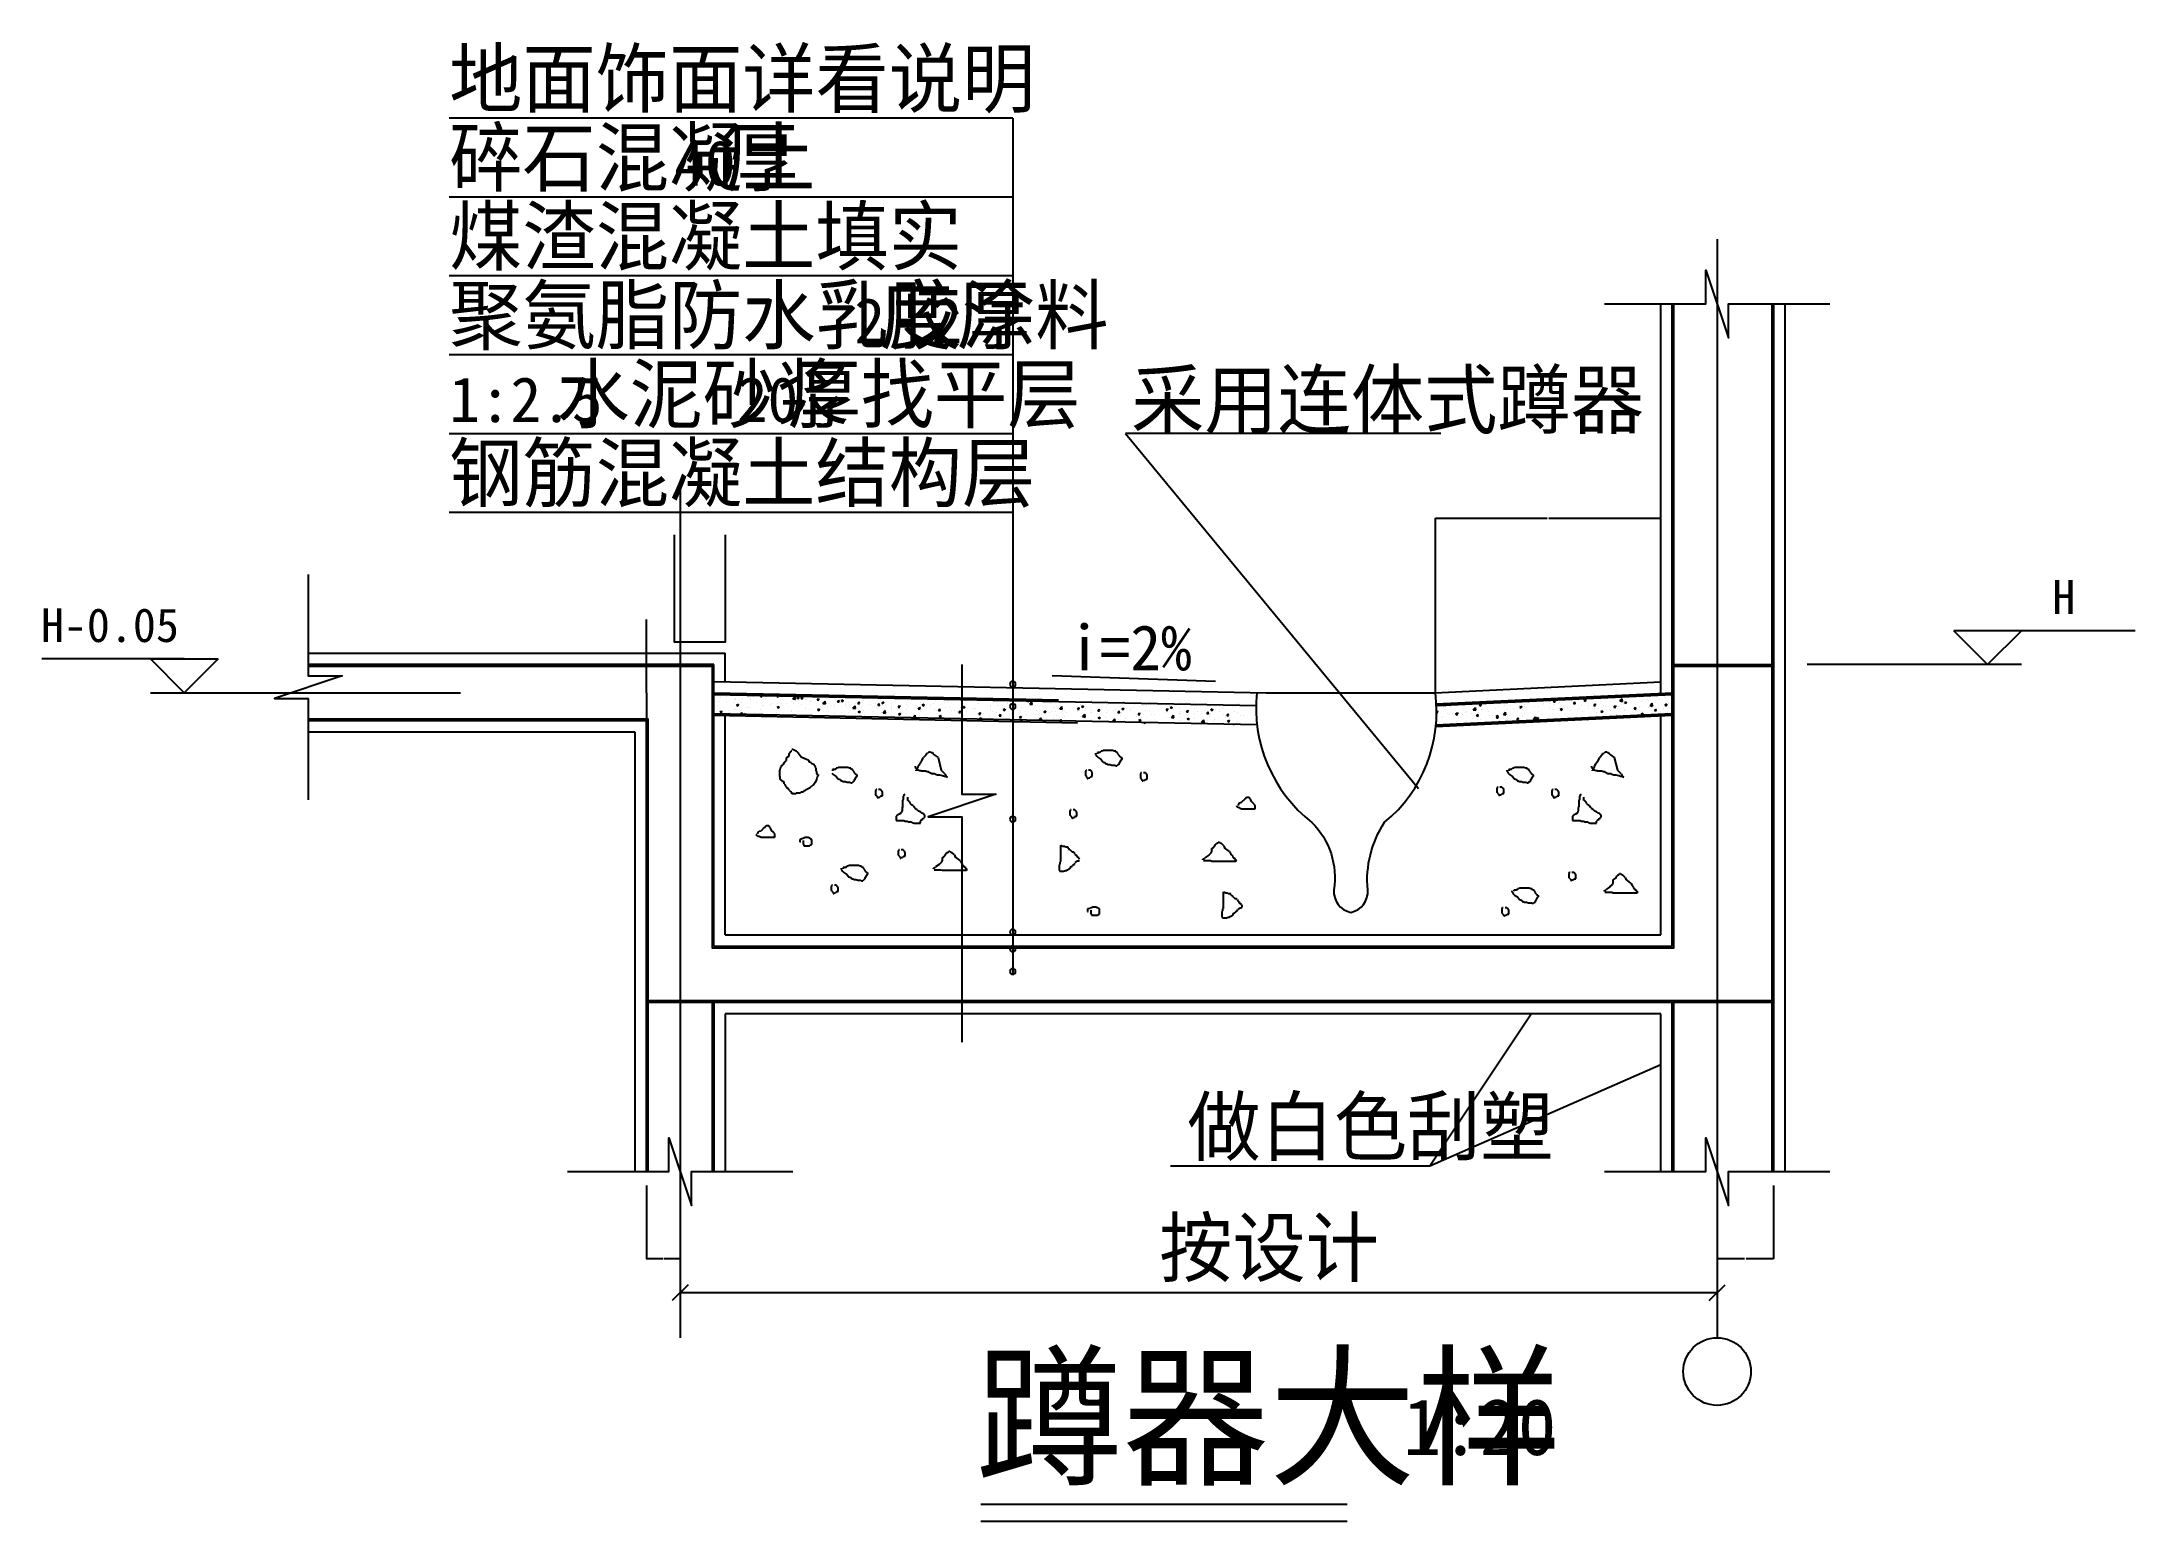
# Model space of a CAD drawing. Header units: metres. Extents: x -1666 to 2048, y 0 to 2626.
import ezdxf

# ---------------------------------------------------------------- set-up
doc = ezdxf.new("R2010")
doc.units = ezdxf.units.M
for name, color, linetype in [('DOTE', 1, 'Continuous'), ('PUB_DIM', 3, 'Continuous'), ('PUB_TEXT', 7, 'Continuous'), ('PUB_WALL', 255, 'Continuous'), ('S_FLOOR', 2, 'Continuous'), ('S_SURFACE', 6, 'Continuous'), ('S_WALL', 255, 'Continuous')]:
    doc.layers.add(name, color=color, linetype=linetype)
doc.dimstyles.get("Standard").update_dxf_attribs({"dimtxt": 2.5, "dimasz": 2.5, "dimexe": 1.25, "dimexo": 0.625, "dimtad": 1, "dimcen": 2.5, "dimazin": 3, "dimtfac": 1, "dimtmove": 0, "dimatfit": 3})

msp = doc.modelspace()

# ---------------------------------------------------------------- texts
at = {"layer": 'PUB_DIM'}
for s, p in [('H', (1901.28, 1610.43)), ('H-0.05', (-1667.87, 1560.43))]:
    msp.add_text(s, height=60, dxfattribs=at).set_placement(p)
at = {"layer": 'PUB_TEXT'}
for s, height, p in [('地面饰面详看说明', 100, (-943.4, 2510.74)), ('碎石混凝土', 100, (-943.4, 2370.74)), ('厚', 100, (-454.22, 2370.74)), ('40', 80, (-544.01, 2370.74)), ('煤渣混凝土填实', 100, (-943.4, 2230.74)), ('聚氨脂防水乳胶涂料', 100, (-943.4, 2090.74)), ('度', 100, (-179.7, 2090.74)), ('厚', 100, (-42.85, 2090.74)), ('2', 80, (-224.41, 2090.74)), ('2', 80, (-87.56, 2090.74)), ('水泥砂浆', 100, (-753.2, 1950.74)), ('厚找平层', 100, (-343.16, 1950.74)), ('采用连体式蹲器', 100, (266.6, 1940.74)), ('1:2.5', 80, (-943.4, 1950.74)), ('20', 80, (-432.95, 1950.74)), ('钢筋混凝土结构层', 100, (-943.4, 1810.74)), ('i=2%', 80, (156.42, 1510.43)), ('做白色刮塑', 100, (366.42, 650.43)), ('按设计', 100, (316.5, 435.55)), ('蹲器大样', 200, (-8.46, 84.94)), ('1:20', 100, (748.87, 117.36))]:
    msp.add_text(s, height=height, dxfattribs=at).set_placement(p)

# ---------------------------------------------------------------- blocks, each defined once
blk = doc.blocks.new('_DIMX')
blk.add_lwpolyline([(-70, -70), (70, 70)])
blk = doc.blocks.new('*D1')
for p, q in [((-593.58, 1470.43), (-593.58, 1195.43)), ((-593.83, 1195.43), (-594.08, 1195.43)), ((-593.58, 920.43), (-593.58, 1195.43)), ((-593.58, 1195.43), (-593.58, 1195.43)), ((-593.33, 1195.43), (-593.08, 1195.43))]:
    blk.add_line(p, q)
at = {"layer": 'Defpoints'}
for p in [(-593.58, 1470.43), (-593.58, 1195.43), (-593.58, 920.43)]:
    blk.add_point(p, dxfattribs=at)
at = {"layer": 'PUB_DIM', "insert": (-593.58, 1196.555), "char_height": 1, "attachment_point": 5}
blk.add_mtext('400', dxfattribs=at)
blk = doc.blocks.new('*D2')
for p, q in [((1406.42, 1520.43), (1406.42, 1220.43)), ((1406.17, 1220.43), (1405.92, 1220.43)), ((1406.42, 920.43), (1406.42, 1220.43)), ((1406.42, 1220.43), (1406.42, 1220.43)), ((1406.67, 1220.43), (1406.92, 1220.43))]:
    blk.add_line(p, q)
at = {"layer": 'Defpoints'}
for p in [(1406.42, 1520.43), (1406.42, 1220.43), (1406.42, 920.43)]:
    blk.add_point(p, dxfattribs=at)
at = {"layer": 'PUB_DIM', "insert": (1406.42, 1221.555), "char_height": 1, "attachment_point": 5}
blk.add_mtext('按设计', dxfattribs=at)
blk = doc.blocks.new('*D3')
for p, q in [((-593.58, 1020.43), (-593.58, 990.43)), ((-593.83, 990.43), (-594.08, 990.43)), ((-593.58, 920.43), (-593.58, 990.43)), ((-593.58, 990.43), (-593.58, 990.43)), ((-593.33, 990.43), (-593.08, 990.43))]:
    blk.add_line(p, q)
at = {"layer": 'Defpoints'}
for p in [(-593.58, 1020.43), (-593.58, 990.43), (-593.58, 920.43)]:
    blk.add_point(p, dxfattribs=at)
at = {"layer": 'PUB_DIM', "insert": (-593.58, 991.555), "char_height": 1, "attachment_point": 5}
blk.add_mtext('0', dxfattribs=at)
blk = doc.blocks.new('*D4')
for p, q in [((1306.42, 595.55), (1306.42, 465.55)), ((1406.42, 595.55), (1406.42, 465.55)), ((1354.92, 465.55), (1306.17, 465.55)), ((1406.67, 465.55), (1357.92, 465.55))]:
    blk.add_line(p, q)
at = {"layer": 'Defpoints'}
for p in [(1306.42, 595.55), (1406.42, 595.55), (1406.42, 465.55)]:
    blk.add_point(p, dxfattribs=at)
at = {"layer": 'PUB_DIM', "insert": (1356.42, 465.55), "char_height": 1, "attachment_point": 5}
blk.add_mtext('100', dxfattribs=at)
blk = doc.blocks.new('*D5')
for p, q in [((-593.58, 595.55), (-593.58, 465.55)), ((-533.58, 595.55), (-533.58, 465.55)), ((-564.58, 465.55), (-593.83, 465.55)), ((-533.33, 465.55), (-562.58, 465.55))]:
    blk.add_line(p, q)
at = {"layer": 'Defpoints'}
for p in [(-593.58, 595.55), (-533.58, 595.55), (-533.58, 465.55)]:
    blk.add_point(p, dxfattribs=at)
at = {"layer": 'PUB_DIM', "insert": (-563.58, 465.55), "char_height": 1, "attachment_point": 5}
blk.add_mtext('60', dxfattribs=at)
blk = doc.blocks.new('*D6')
for p, q in [((-593.83, 1600.43), (-594.08, 1600.43)), ((-593.58, 1470.43), (-593.58, 1600.43)), ((-593.58, 1520.43), (-593.58, 1600.43)), ((-593.58, 1600.43), (-593.58, 1600.43)), ((-593.33, 1600.43), (-593.08, 1600.43))]:
    blk.add_line(p, q)
at = {"layer": 'Defpoints'}
for p in [(-593.58, 1600.43), (-593.58, 1520.43), (-593.58, 1470.43)]:
    blk.add_point(p, dxfattribs=at)
at = {"layer": 'PUB_DIM', "insert": (-593.58, 1601.555), "char_height": 1, "attachment_point": 5}
blk.add_mtext('0', dxfattribs=at)
blk = doc.blocks.new('*D7')
for p, q in [((806.42, 1470.43), (806.42, 1780.45)), ((806.67, 1780.45), (1004.92, 1780.45)), ((1007.92, 1780.45), (1206.17, 1780.45)), ((1206.42, 1470.43), (1206.42, 1780.45))]:
    blk.add_line(p, q)
at = {"layer": 'Defpoints'}
for p in [(806.42, 1780.45), (806.42, 1470.43), (1206.42, 1470.43)]:
    blk.add_point(p, dxfattribs=at)
at = {"layer": 'PUB_DIM', "insert": (1006.42, 1780.45), "char_height": 1, "attachment_point": 5}
blk.add_mtext('400', dxfattribs=at)

# ---------------------------------------------------------------- dimensions: what is measured, and where the dimension line sits
at = {"layer": 'PUB_DIM'}
for base, p1, p2, picture, middle in [((806.42, 1780.45), (806.42, 1470.43), (1206.42, 1470.43), '*D7', (1006.42, 1780.45)), ((-593.58, 1600.43), (-593.58, 1470.43), (-593.58, 1520.43), '*D6', (-593.58, 1601.555)), ((-593.58, 990.43), (-593.58, 920.43), (-593.58, 1020.43), '*D3', (-593.58, 991.555)), ((-533.58, 465.55), (-533.58, 595.55), (-593.58, 595.55), '*D5', (-563.58, 465.55)), ((1406.42, 465.55), (1406.42, 595.55), (1306.42, 595.55), '*D4', (1356.42, 465.55))]:
    dim = msp.add_linear_dim(base=base, p1=p1, p2=p2, dimstyle='Standard', dxfattribs=at)
    dim.commit()
    dim.dimension.update_dxf_attribs({"geometry": picture, "text_midpoint": middle})
for base, p1, p2, text, picture, middle in [((1406.42, 1220.43), (1406.42, 920.43), (1406.42, 1520.43), '按设计', '*D2', (1406.42, 1221.555)), ((-593.58, 1195.43), (-593.58, 920.43), (-593.58, 1470.43), '400', '*D1', (-593.58, 1196.555))]:
    dim = msp.add_linear_dim(base=base, p1=p1, p2=p2, text=text, dimstyle='Standard', dxfattribs=at)
    dim.commit()
    dim.dimension.update_dxf_attribs({"geometry": picture, "text_midpoint": middle})

# ---------------------------------------------------------------- linework, layer by layer
msp.add_line((1306.22, 405.55), (-533.38, 405.55))
for points in [[(0, 30.28), (650.13, 30.28)], [(0, 0), (650.13, 0)]]:
    msp.add_lwpolyline(points)
at = {"layer": 'DOTE'}
for p, q in [((1306.42, 2275.55), (1306.42, 325.55)), ((-533.58, 1845.55), (-533.58, 325.55))]:
    msp.add_line(p, q, dxfattribs=at)
at = {"layer": 'PUB_DIM'}
for p, q in [((2048.13, 1580.43), (1726.42, 1580.43)), ((1786.42, 1520.43), (1726.42, 1580.43)), ((1846.42, 1580.43), (1786.42, 1520.43)), ((-1413.58, 1530.43), (-1666.15, 1530.43)), ((-1413.58, 1470.43), (-1473.58, 1530.43)), ((-1473.58, 1530.43), (-1353.58, 1530.43)), ((-1353.58, 1530.43), (-1413.58, 1470.43)), ((1846.42, 1520.43), (1466.42, 1520.43)), ((-1473.58, 1470.43), (-923.58, 1470.43))]:
    msp.add_line(p, q, dxfattribs=at)
msp.add_lwpolyline([(416.42, 1490.43), (126.42, 1500.43)], dxfattribs=at)
msp.add_circle((1306.42, 265.55), 60, dxfattribs=at)
at = {"layer": 'PUB_WALL'}
for points in [[(1229.42, 1520.43), (1229.42, 2160.43)], [(1403.42, 2160.43), (1403.42, 1520.43)], [(-1193.58, 1517.43), (-476.58, 1517.43), (-476.58, 1017.43), (1229.42, 1017.43), (1229.42, 1517.43), (1403.42, 1517.43), (1403.42, 923.43), (-590.58, 923.43), (-590.58, 1423.43), (-1193.58, 1423.43)], [(-473.64, 1467.43), (488.21, 1447.8)], [(808.45, 1447.53), (1226.56, 1467.44)], [(-473.52, 1433.42), (489.65, 1413.77)], [(807.22, 1413.43), (1226.28, 1433.38)], [(-590.58, 620.43), (-590.58, 920.43)], [(-476.58, 920.43), (-476.58, 620.43)], [(1229.42, 620.43), (1229.42, 920.43)], [(1403.42, 920.43), (1403.42, 620.43)]]:
    msp.add_lwpolyline(points, dxfattribs=at)
at = {"layer": 'S_FLOOR'}
for p, q in [((-473.58, 1520.43), (-1193.58, 1520.43)), ((-473.58, 1020.43), (-473.58, 1520.43)), ((1226.42, 1020.43), (1226.42, 1520.43)), ((1226.42, 1520.43), (1406.42, 1520.43)), ((1406.42, 1520.43), (1406.42, 920.43)), ((-473.58, 1470.43), (137.73, 1457.96)), ((808.31, 1450.52), (1226.42, 1470.43)), ((-593.58, 1420.43), (-1193.58, 1420.43)), ((-593.58, 920.43), (-593.58, 1420.43)), ((-473.58, 1430.43), (171.7, 1417.26)), ((807.36, 1410.43), (1226.42, 1430.39)), ((-473.58, 1020.43), (1226.42, 1020.43)), ((1406.42, 920.43), (-593.58, 920.43))]:
    msp.add_line(p, q, dxfattribs=at)
at = {"layer": 'S_SURFACE'}
for p, q in [((-943.4, 2490.74), (56.6, 2490.74)), ((56.6, 2490.43), (56.6, 970.43)), ((-943.4, 2350.74), (56.6, 2350.74)), ((-943.4, 2210.74), (56.6, 2210.74)), ((1206.42, 1489.5), (1206.42, 2160.43)), ((1426.42, 2160.43), (1426.42, 620.43)), ((-943.4, 2070.74), (56.6, 2070.74)), ((-943.4, 1930.74), (56.6, 1930.74)), ((256.42, 1930.43), (776.42, 1300.43)), ((816.42, 1930.43), (256.42, 1930.43)), ((-943.4, 1790.74), (56.6, 1790.74)), ((-1193.58, 1540.43), (-453.58, 1540.43)), ((-453.58, 1490.03), (-453.58, 1540.43)), ((-473.17, 1490.43), (506.83, 1470.43)), ((805.47, 1470.41), (1206.42, 1489.5)), ((-466.56, 1454.97), (-466.56, 1454.97)), ((-463.7, 1454.42), (-463.7, 1454.42)), ((-463.21, 1468.73), (-459.71, 1470.07)), ((-463.21, 1468.73), (-460.73, 1467.05)), ((-462.66, 1461.69), (-462.66, 1461.69)), ((-460.71, 1467.05), (-459.69, 1470.08)), ((-452.12, 1454.98), (-452.12, 1454.98)), ((-450.76, 1464.1), (-450.76, 1464.1)), ((-438.78, 1453.12), (-438.78, 1453.12)), ((-437.73, 1458.17), (-437.73, 1458.17)), ((-435.97, 1460.56), (-435.97, 1460.56)), ((-434.99, 1459.13), (-434.99, 1459.13)), ((-433.37, 1448.59), (-429.87, 1449.94)), ((-433.37, 1448.59), (-430.88, 1446.92)), ((-430.86, 1446.92), (-429.85, 1449.94)), ((-425.43, 1453.85), (-425.43, 1453.85)), ((-422.47, 1460.78), (-422.47, 1460.78)), ((-421.6, 1469.11), (-421.6, 1469.11)), ((-412.06, 1461.69), (-412.06, 1461.69)), ((-409.62, 1458.13), (-409.62, 1458.13)), ((-409.28, 1459.44), (-409.28, 1459.44)), ((-403.53, 1463.27), (-403.53, 1463.27)), ((-398.74, 1452.72), (-398.74, 1452.72)), ((-397.88, 1467), (-396.32, 1468.86)), ((-397.88, 1467), (-394.9, 1466.73)), ((-394.88, 1466.74), (-395.26, 1468.84)), ((-391.36, 1464.72), (-387.86, 1466.06)), ((-391.36, 1464.72), (-388.87, 1463.04)), ((-388.85, 1463.05), (-387.84, 1466.07)), ((-387, 1467.91), (-386.29, 1468.65)), ((-387, 1467.91), (-382.56, 1467.22)), ((-386.8, 1464.89), (-386.8, 1464.89)), ((-382.54, 1467.22), (-382.69, 1468.58)), ((-382.59, 1458.31), (-382.59, 1458.31)), ((-380.46, 1463.13), (-380.46, 1463.13)), ((-372.59, 1449.36), (-372.59, 1449.36)), ((-372.05, 1451.59), (-372.05, 1451.59)), ((-371.96, 1467.43), (-371.96, 1467.43)), ((-362.02, 1463.86), (-359.61, 1466.73)), ((-362.02, 1463.86), (-359.03, 1463.6)), ((-361.44, 1451.99), (-361.44, 1451.99)), ((-359.01, 1463.6), (-359.59, 1466.74)), ((-355.9, 1457.18), (-355.9, 1457.18)), ((-353.66, 1451.85), (-353.66, 1451.85)), ((-345.36, 1450.46), (-345.36, 1450.46)), ((-335.77, 1455.52), (-335.77, 1455.52)), ((-333.64, 1459.63), (-333.4, 1459.88)), ((-333.64, 1459.63), (-333.4, 1459.59)), ((-333.4, 1459.88), (-329.75, 1463.69)), ((-333.4, 1459.59), (-329.19, 1458.94)), ((-332.21, 1450.64), (-332.21, 1450.64)), ((-329.17, 1458.94), (-329.73, 1463.69)), ((-329.21, 1456.05), (-329.21, 1456.05)), ((-326.16, 1460.72), (-323.75, 1463.59)), ((-326.16, 1460.72), (-323.17, 1460.46)), ((-323.15, 1460.47), (-323.73, 1463.6)), ((-322.08, 1456.01), (-322.08, 1456.01)), ((-319.5, 1460.72), (-316, 1462.06)), ((-319.5, 1460.72), (-317.01, 1459.04)), ((-318.67, 1449.34), (-318.67, 1449.34)), ((-316.99, 1459.05), (-315.98, 1462.07)), ((-310.51, 1458.72), (-310.51, 1458.72)), ((-309.56, 1457.65), (-309.56, 1457.65)), ((-303.05, 1455.65), (-303.05, 1455.65)), ((-302.52, 1454.93), (-302.52, 1454.93)), ((-290.62, 1460.15), (-290.62, 1460.15)), ((-290.3, 1457.58), (-287.88, 1460.46)), ((-290.3, 1457.58), (-287.31, 1457.32)), ((-287.29, 1457.33), (-287.86, 1460.46)), ((-284.54, 1462.46), (-284.54, 1462.46)), ((-280.28, 1451.35), (-276.38, 1455.41)), ((-280.28, 1451.35), (-275.83, 1450.66)), ((-275.81, 1450.67), (-276.36, 1455.42)), ((-275.83, 1453.8), (-275.83, 1453.8)), ((-273.89, 1460.65), (-273.89, 1460.65)), ((-259.48, 1449.34), (-259.48, 1449.34)), ((-259.05, 1464.3), (-259.05, 1464.3)), ((-258.87, 1465.99), (-258.87, 1465.99)), ((-254.43, 1454.45), (-252.02, 1457.32)), ((-254.43, 1454.45), (-251.44, 1454.18)), ((-251.42, 1454.19), (-252, 1457.32)), ((-249.13, 1452.67), (-249.13, 1452.67)), ((-247.64, 1456.71), (-244.14, 1458.06)), ((-247.64, 1456.71), (-245.16, 1455.03)), ((-245.14, 1455.04), (-244.12, 1458.06)), ((-244.73, 1465.66), (-244.73, 1465.66)), ((-240.75, 1448.72), (-240.75, 1448.72)), ((-234.23, 1452.54), (-234.23, 1452.54)), ((-222.44, 1451.54), (-222.44, 1451.54)), ((-218.57, 1451.31), (-216.16, 1454.18)), ((-218.57, 1451.31), (-215.58, 1451.05)), ((-215.56, 1451.05), (-216.14, 1454.19)), ((-209.17, 1452.88), (-209.17, 1452.88)), ((-208.26, 1456.29), (-208.26, 1456.29)), ((-196.65, 1454.53), (-196.65, 1454.53)), ((-195.75, 1450.41), (-195.75, 1450.41)), ((-182.71, 1448.17), (-180.3, 1451.04)), ((-182.58, 1459.81), (-182.58, 1459.81)), ((-179.7, 1447.92), (-180.28, 1451.05)), ((-177.72, 1457.02), (-177.72, 1457.02)), ((-175.79, 1452.71), (-172.29, 1454.05)), ((-175.79, 1452.71), (-173.3, 1451.03)), ((-173.28, 1451.04), (-172.27, 1454.06)), ((-169.06, 1449.29), (-169.06, 1449.29)), ((-159.32, 1450.84), (-159.32, 1450.84)), ((-157.33, 1463.01), (-157.33, 1463.01)), ((-146.14, 1461.18), (-146.14, 1461.18)), ((-133.62, 1462.83), (-133.62, 1462.83)), ((-131.97, 1450.12), (-131.97, 1450.12)), ((-130.16, 1455.84), (-130.16, 1455.84)), ((-106.3, 1453.64), (-106.3, 1453.64)), ((-103.93, 1448.7), (-100.43, 1450.05)), ((-103.93, 1448.7), (-101.44, 1447.03)), ((-101.42, 1447.03), (-100.41, 1450.05)), ((-101, 1460.85), (-101, 1460.85)), ((-96.26, 1449.76), (-96.26, 1449.76)), ((-89.02, 1449.87), (-89.02, 1449.87)), ((-83.74, 1451.41), (-83.74, 1451.41)), ((-81.04, 1456.84), (-81.04, 1456.84)), ((-64.81, 1453.9), (-64.81, 1453.9)), ((-59.86, 1454.88), (-59.86, 1454.88)), ((-55.07, 1460.59), (-55.07, 1460.59)), ((-33.23, 1458.06), (-33.23, 1458.06)), ((-30.7, 1459.88), (-30.7, 1459.88)), ((-20.71, 1459.7), (-20.71, 1459.7)), ((-4.75, 1450.66), (-4.75, 1450.66)), ((10.33, 1460.56), (12.42, 1459.15)), ((12.44, 1459.15), (12.9, 1460.51)), ((21.22, 1454.41), (21.22, 1454.41)), ((33.26, 1458.68), (34.59, 1460.06)), ((33.26, 1458.68), (37.71, 1457.99)), ((37.73, 1457.99), (37.5, 1460)), ((46.71, 1452.39), (46.71, 1452.39)), ((46.89, 1457.93), (46.89, 1457.93)), ((48.1, 1450.77), (48.1, 1450.77)), ((75.87, 1457.4), (75.87, 1457.4)), ((79.68, 1454.93), (79.68, 1454.93)), ((81.79, 1456.82), (85.29, 1458.16)), ((81.79, 1456.82), (84.28, 1455.14)), ((84.3, 1455.15), (85.31, 1458.17)), ((86.63, 1450.4), (90.52, 1454.46)), ((86.63, 1450.4), (91.07, 1449.71)), ((91.09, 1449.72), (90.54, 1454.47)), ((92.2, 1456.58), (92.2, 1456.58)), ((123.18, 1451.76), (123.18, 1451.76)), ((133.12, 1457.54), (133.54, 1458.04)), ((133.12, 1457.54), (136.11, 1457.28)), ((136.13, 1457.29), (136, 1457.99)), ((171.57, 1453.04), (171.57, 1453.04)), ((176.43, 1450.25), (176.43, 1450.25)), ((196.82, 1456.24), (196.82, 1456.24)), ((208.01, 1454.41), (208.01, 1454.41)), ((220.53, 1456.05), (220.53, 1456.05)), ((223.99, 1449.07), (223.99, 1449.07)), ((253.15, 1454.08), (253.15, 1454.08)), ((273.11, 1450.06), (273.11, 1450.06)), ((299.08, 1453.81), (299.08, 1453.81)), ((329.15, 1451.34), (329.15, 1451.34)), ((354.41, 1454.54), (354.41, 1454.54)), ((365.6, 1452.71), (365.6, 1452.71)), ((378.12, 1454.36), (378.12, 1454.36)), ((410.74, 1452.38), (410.74, 1452.38)), ((456.67, 1452.12), (456.67, 1452.12)), ((506.42, 1470.43), (806.42, 1470.43)), ((820.44, 1448.5), (823.05, 1451.23)), ((824.91, 1447.82), (824.5, 1451.29)), ((836.85, 1449.32), (836.85, 1449.32)), ((848.74, 1451.81), (848.74, 1451.81)), ((851.62, 1448.63), (851.62, 1448.63)), ((862.82, 1453.07), (862.82, 1453.07)), ((875.43, 1450.68), (875.43, 1450.68)), ((883.19, 1452.78), (883.19, 1452.78)), ((884.38, 1449.03), (887.88, 1450.37)), ((884.38, 1449.03), (886.87, 1447.35)), ((886.89, 1447.36), (887.9, 1450.38)), ((895.71, 1454.43), (895.71, 1454.43)), ((902.12, 1449.55), (902.12, 1449.55)), ((918.27, 1455.14), (918.27, 1455.14)), ((944.96, 1454.01), (944.96, 1454.01)), ((948.29, 1451.09), (948.29, 1451.09)), ((964.78, 1450.42), (964.78, 1450.42)), ((971.65, 1452.89), (971.65, 1452.89)), ((977.45, 1456.1), (977.45, 1456.1)), ((979.96, 1457.46), (981.04, 1458.75)), ((979.96, 1457.46), (982.95, 1457.2)), ((982.97, 1457.2), (982.67, 1458.83)), ((990.04, 1453.62), (990.04, 1453.62)), ((996.1, 1449.66), (996.1, 1449.66)), ((998.34, 1451.76), (998.34, 1451.76)), ((1000.44, 1459.67), (1000.73, 1459.47)), ((1000.75, 1459.48), (1000.82, 1459.69)), ((1008.62, 1451.31), (1008.62, 1451.31)), ((1015.82, 1454.32), (1018.23, 1457.19)), ((1015.82, 1454.32), (1018.81, 1454.06)), ((1016.01, 1457.37), (1016.01, 1457.37)), ((1018.83, 1454.06), (1018.25, 1457.2)), ((1018.59, 1450.13), (1018.59, 1450.13)), ((1025.03, 1450.63), (1025.03, 1450.63)), ((1027.56, 1453.8), (1027.56, 1453.8)), ((1041.68, 1460.89), (1041.68, 1460.89)), ((1047.75, 1455.13), (1047.75, 1455.13)), ((1051.69, 1451.18), (1054.1, 1454.06)), ((1051.69, 1451.18), (1054.67, 1450.92)), ((1051.72, 1449.5), (1051.72, 1449.5)), ((1054.7, 1450.93), (1054.12, 1454.06)), ((1059.13, 1457.96), (1059.13, 1457.96)), ((1070.1, 1457.15), (1073.6, 1458.49)), ((1070.1, 1457.15), (1072.59, 1455.47)), ((1071.65, 1459.61), (1071.65, 1459.61)), ((1072.61, 1455.48), (1073.62, 1458.5)), ((1076.91, 1460.14), (1076.91, 1460.14)), ((1083.66, 1463.64), (1085.07, 1463.42)), ((1085.09, 1463.42), (1085.05, 1463.7)), ((1087.55, 1448.04), (1089.96, 1450.92)), ((1090.56, 1447.79), (1089.98, 1450.92)), ((1090.59, 1462.1), (1090.59, 1462.1)), ((1092.3, 1451.19), (1092.3, 1451.19)), ((1117.97, 1454.71), (1117.97, 1454.71)), ((1133.98, 1455.83), (1137.88, 1459.89)), ((1133.98, 1455.83), (1138.43, 1455.14)), ((1138.45, 1455.14), (1137.9, 1459.89)), ((1140.47, 1450.68), (1140.47, 1450.68)), ((1141.96, 1453.14), (1145.46, 1454.49)), ((1141.96, 1453.14), (1144.45, 1451.47)), ((1143.22, 1457.91), (1143.22, 1457.91)), ((1144.47, 1451.47), (1145.48, 1454.49)), ((1154.33, 1452.65), (1154.33, 1452.65)), ((1169.19, 1461.66), (1169.19, 1461.66)), ((1172.04, 1454.83), (1172.04, 1454.83)), ((1183.48, 1457.66), (1183.48, 1457.66)), ((1184.56, 1456.48), (1184.56, 1456.48)), ((1185.16, 1468.47), (1186.46, 1467.59)), ((1186.48, 1467.6), (1186.8, 1468.55)), ((1187.34, 1447.56), (1191.24, 1451.61)), ((1191.81, 1446.87), (1191.26, 1451.62)), ((1194.87, 1465.18), (1194.87, 1465.18)), ((1203.5, 1458.97), (1203.5, 1458.97)), ((1212.64, 1462.66), (1212.64, 1462.66)), ((1213.82, 1449.14), (1217.32, 1450.48)), ((1213.82, 1449.14), (1216.3, 1447.46)), ((1216.32, 1447.47), (1217.34, 1450.49)), ((1219.51, 1451.74), (1219.51, 1451.74)), ((1220.12, 1468.39), (1220.12, 1468.39)), ((1221.61, 1468.29), (1221.61, 1468.29)), ((-473.58, 1433.16), (-471.88, 1433.81)), ((-473.58, 1431.25), (-472.89, 1430.79)), ((-472.87, 1430.8), (-471.86, 1433.82)), ((-472.61, 1436.28), (-472.61, 1436.28)), ((-467.94, 1448.12), (-467.94, 1448.12)), ((-464.31, 1437.78), (-464.31, 1437.78)), ((-462.67, 1435.66), (-460.26, 1438.53)), ((-462.67, 1435.66), (-459.68, 1435.4)), ((-459.66, 1435.41), (-460.24, 1438.54)), ((-453.58, 1040.43), (-453.58, 1430.02)), ((-448.85, 1430.62), (-448.85, 1430.62)), ((-448.14, 1439.41), (-448.14, 1439.41)), ((-445.92, 1435.15), (-445.92, 1435.15)), ((-438.34, 1441.52), (-438.34, 1441.52)), ((-435.62, 1441.06), (-435.62, 1441.06)), ((-426.81, 1432.52), (-424.4, 1435.4)), ((-426.81, 1432.52), (-423.82, 1432.26)), ((-423.8, 1432.27), (-424.38, 1435.4)), ((-419.69, 1435.62), (-419.69, 1435.62)), ((-419.23, 1434.02), (-419.23, 1434.02)), ((-416.69, 1443.55), (-416.69, 1443.55)), ((-412.67, 1445.04), (-412.67, 1445.04)), ((-402.21, 1428.97), (-400.02, 1429.81)), ((-400.3, 1428.93), (-400, 1429.81)), ((-392.54, 1432.89), (-392.54, 1432.89)), ((-390.95, 1429.39), (-388.54, 1432.26)), ((-390.95, 1429.39), (-387.96, 1429.12)), ((-390.53, 1440.63), (-390.53, 1440.63)), ((-387.94, 1429.13), (-388.52, 1432.27)), ((-388.02, 1431.6), (-388.02, 1431.6)), ((-387.41, 1448.25), (-387.41, 1448.25)), ((-385.75, 1429.64), (-385.75, 1429.64)), ((-385.11, 1447.71), (-385.11, 1447.71)), ((-366.81, 1432.13), (-366.81, 1432.13)), ((-365.85, 1431.77), (-365.85, 1431.77)), ((-362.05, 1435.35), (-362.05, 1435.35)), ((-361.51, 1444.59), (-358.01, 1445.93)), ((-361.51, 1444.59), (-359.03, 1442.91)), ((-361.37, 1445.64), (-361.37, 1445.64)), ((-359.01, 1442.92), (-357.99, 1445.94)), ((-353.63, 1427.98), (-352.67, 1429.12)), ((-352.44, 1427.95), (-352.65, 1429.13)), ((-339.16, 1430.64), (-339.16, 1430.64)), ((-336.38, 1438.87), (-336.38, 1438.87)), ((-335.23, 1436.29), (-335.23, 1436.29)), ((-322.71, 1437.93), (-322.71, 1437.93)), ((-312.46, 1429.51), (-312.46, 1429.51)), ((-311.12, 1442.07), (-311.12, 1442.07)), ((-303.78, 1440.43), (-303.78, 1440.43)), ((-291.97, 1448.21), (-291.97, 1448.21)), ((-289.66, 1440.59), (-286.15, 1441.93)), ((-289.66, 1440.59), (-287.17, 1438.91)), ((-287.15, 1438.91), (-286.13, 1441.94)), ((-285.77, 1428.38), (-285.77, 1428.38)), ((-285.76, 1429.18), (-285.76, 1429.18)), ((-285.15, 1445.82), (-285.15, 1445.82)), ((-275.96, 1430.82), (-275.96, 1430.82)), ((-272.84, 1426.51), (-272.84, 1426.51)), ((-272.2, 1444.58), (-272.2, 1444.58)), ((-265.28, 1447.08), (-265.28, 1447.08)), ((-260.09, 1432.7), (-260.09, 1432.7)), ((-259.68, 1446.23), (-259.68, 1446.23)), ((-259.08, 1427.25), (-259.08, 1427.25)), ((-253.9, 1429), (-253.9, 1429)), ((-246.8, 1435.82), (-246.8, 1435.82)), ((-238.59, 1445.95), (-238.59, 1445.95)), ((-234.83, 1435.9), (-234.83, 1435.9)), ((-232.39, 1426.13), (-232.39, 1426.13)), ((-226.92, 1443.08), (-223.02, 1447.14)), ((-226.92, 1443.08), (-222.47, 1442.39)), ((-222.45, 1442.39), (-223, 1447.14)), ((-222.32, 1433.16), (-222.32, 1433.16)), ((-217.8, 1436.58), (-214.3, 1437.92)), ((-217.8, 1436.58), (-215.31, 1434.9)), ((-217.64, 1440.83), (-217.64, 1440.83)), ((-215.29, 1434.91), (-214.28, 1437.93)), ((-211.9, 1444.83), (-211.9, 1444.83)), ((-209.81, 1434.81), (-209.81, 1434.81)), ((-208.86, 1439.65), (-208.86, 1439.65)), ((-205.7, 1425), (-205.7, 1425)), ((-205.66, 1429.85), (-205.66, 1429.85)), ((-190.87, 1437.3), (-190.87, 1437.3)), ((-188.48, 1445.83), (-188.48, 1445.83)), ((-185.21, 1443.7), (-185.21, 1443.7)), ((-183.8, 1426.52), (-183.8, 1426.52)), ((-183.19, 1443.17), (-183.19, 1443.17)), ((-182.71, 1448.17), (-179.72, 1447.91)), ((-176.5, 1434.86), (-176.5, 1434.86)), ((-173.55, 1434.8), (-169.66, 1438.86)), ((-173.55, 1434.8), (-169.11, 1434.11)), ((-169.09, 1434.11), (-169.64, 1438.86)), ((-159.29, 1441.46), (-159.29, 1441.46)), ((-158.54, 1429.72), (-158.54, 1429.72)), ((-158.52, 1442.57), (-158.52, 1442.57)), ((-157.94, 1446.37), (-157.94, 1446.37)), ((-147.34, 1439.86), (-147.34, 1439.86)), ((-146.84, 1445.03), (-144.43, 1447.9)), ((-146.84, 1445.03), (-143.85, 1444.77)), ((-146.77, 1443.11), (-146.77, 1443.11)), ((-145.94, 1432.58), (-142.44, 1433.92)), ((-145.94, 1432.58), (-143.46, 1430.9)), ((-143.83, 1444.78), (-144.41, 1447.91)), ((-143.44, 1430.91), (-142.42, 1433.93)), ((-142.37, 1448.16), (-142.37, 1448.16)), ((-140.99, 1425.88), (-140.99, 1425.88)), ((-132.58, 1433.47), (-132.58, 1433.47)), ((-131.83, 1441.44), (-131.83, 1441.44)), ((-127.84, 1445.6), (-127.84, 1445.6)), ((-120.19, 1426.53), (-116.3, 1430.59)), ((-120.19, 1426.53), (-115.75, 1425.84)), ((-118.18, 1444.87), (-118.18, 1444.87)), ((-115.72, 1425.84), (-116.28, 1430.59)), ((-115.68, 1447.03), (-115.68, 1447.03)), ((-110.98, 1441.89), (-108.57, 1444.77)), ((-110.98, 1441.89), (-107.99, 1441.63)), ((-109.41, 1430.04), (-109.41, 1430.04)), ((-107.97, 1441.64), (-108.55, 1444.77)), ((-106.9, 1436.99), (-106.9, 1436.99)), ((-105.14, 1440.32), (-105.14, 1440.32)), ((-99.08, 1427.37), (-99.08, 1427.37)), ((-96.9, 1431.69), (-96.9, 1431.69)), ((-88.99, 1445.9), (-88.99, 1445.9)), ((-82.26, 1423.55), (-82.26, 1423.55)), ((-81.65, 1440.19), (-81.65, 1440.19)), ((-78.45, 1439.19), (-78.45, 1439.19)), ((-77.96, 1434.18), (-77.96, 1434.18)), ((-75.12, 1438.76), (-72.71, 1441.63)), ((-75.12, 1438.76), (-72.13, 1438.5)), ((-74.09, 1428.57), (-70.59, 1429.92)), ((-74.09, 1428.57), (-71.6, 1426.89)), ((-72.11, 1438.5), (-72.69, 1441.64)), ((-71.58, 1426.9), (-70.57, 1429.92)), ((-69.92, 1432.37), (-69.92, 1432.37)), ((-63.18, 1422.05), (-62.94, 1422.31)), ((-62.88, 1422.04), (-62.92, 1422.31)), ((-62.3, 1444.78), (-62.3, 1444.78)), ((-56.29, 1427.3), (-56.29, 1427.3)), ((-55.68, 1443.94), (-55.68, 1443.94)), ((-51.75, 1438.06), (-51.75, 1438.06)), ((-46.38, 1438.34), (-46.38, 1438.34)), ((-40.76, 1437.38), (-40.76, 1437.38)), ((-39.25, 1435.62), (-36.84, 1438.49)), ((-39.25, 1435.62), (-36.27, 1435.36)), ((-36.25, 1435.36), (-36.82, 1438.5)), ((-35.61, 1443.65), (-35.61, 1443.65)), ((-33.87, 1439.98), (-33.87, 1439.98)), ((-32.08, 1444.7), (-28.57, 1446.04)), ((-32.08, 1444.7), (-29.59, 1443.02)), ((-30.61, 1430.82), (-30.61, 1430.82)), ((-30.01, 1447.46), (-30.01, 1447.46)), ((-29.57, 1443.03), (-28.55, 1446.05)), ((-28.08, 1422.76), (-28.08, 1422.76)), ((-25.06, 1436.93), (-25.06, 1436.93)), ((-14.93, 1442.48), (-14.93, 1442.48)), ((-11.6, 1442.38), (-11.6, 1442.38)), ((-8.91, 1442.52), (-8.91, 1442.52)), ((-5.36, 1434.02), (-5.36, 1434.02)), ((-3.39, 1432.48), (-0.98, 1435.35)), ((-3.39, 1432.48), (-0.4, 1432.22)), ((-2.23, 1424.57), (1.27, 1425.91)), ((-2.23, 1424.57), (0.26, 1422.89)), ((-0.38, 1432.23), (-0.96, 1435.36)), ((0.28, 1422.9), (1.29, 1425.92)), ((1.63, 1435.8), (1.63, 1435.8)), ((3.49, 1426.91), (3.49, 1426.91)), ((16.01, 1428.56), (16.01, 1428.56)), ((16.65, 1446.63), (16.65, 1446.63)), ((17.55, 1447.39), (17.55, 1447.39)), ((17.78, 1441.39), (17.78, 1441.39)), ((20, 1421.12), (20, 1421.12)), ((20.61, 1437.77), (20.61, 1437.77)), ((28.32, 1434.68), (28.32, 1434.68)), ((29.17, 1448.28), (29.17, 1448.28)), ((32.47, 1429.34), (34.88, 1432.22)), ((32.47, 1429.34), (35.46, 1429.08)), ((35.48, 1429.09), (34.9, 1432.22)), ((34.95, 1431.05), (34.95, 1431.05)), ((39.78, 1440.69), (43.28, 1442.04)), ((39.78, 1440.69), (42.27, 1439.02)), ((42.29, 1439.02), (43.3, 1442.04)), ((44.47, 1440.26), (44.47, 1440.26)), ((44.65, 1422.56), (44.65, 1422.56)), ((45.67, 1424.64), (45.67, 1424.64)), ((46.28, 1441.29), (46.28, 1441.29)), ((55.01, 1433.55), (55.01, 1433.55)), ((66.53, 1435.21), (66.53, 1435.21)), ((68.33, 1426.21), (70.75, 1429.08)), ((68.33, 1426.21), (71.32, 1425.95)), ((69.63, 1420.56), (73.13, 1421.91)), ((69.63, 1420.56), (71.5, 1419.3)), ((71.34, 1425.95), (70.77, 1429.09)), ((70.93, 1427.84), (70.93, 1427.84)), ((71.16, 1439.14), (71.16, 1439.14)), ((71.54, 1444.49), (71.54, 1444.49)), ((72.27, 1419.29), (73.15, 1421.91)), ((73.81, 1427.57), (73.81, 1427.57)), ((79.04, 1436.86), (79.04, 1436.86)), ((81.7, 1432.42), (81.7, 1432.42)), ((84.83, 1419.63), (84.83, 1419.63)), ((96.9, 1431.59), (96.9, 1431.59)), ((97.51, 1448.24), (97.51, 1448.24)), ((97.85, 1438.01), (97.85, 1438.01)), ((97.98, 1439.35), (97.98, 1439.35)), ((102.97, 1432.57), (102.97, 1432.57)), ((104.2, 1423.07), (106.61, 1425.94)), ((104.2, 1423.07), (107.19, 1422.81)), ((107.21, 1422.81), (106.63, 1425.95)), ((108.39, 1431.29), (108.39, 1431.29)), ((111.64, 1436.69), (115.14, 1438.03)), ((111.64, 1436.69), (114.12, 1435.01)), ((114.14, 1435.02), (115.16, 1438.04)), ((114.95, 1421.59), (114.95, 1421.59)), ((116.4, 1423.79), (116.4, 1423.79)), ((121.96, 1418.47), (121.96, 1418.47)), ((122.57, 1435.11), (122.57, 1435.11)), ((124.54, 1436.88), (124.54, 1436.88)), ((128.92, 1425.44), (128.92, 1425.44)), ((129.56, 1443.51), (129.56, 1443.51)), ((132.13, 1437.58), (132.13, 1437.58)), ((135.08, 1430.17), (135.08, 1430.17)), ((139.99, 1442.13), (143.88, 1446.19)), ((139.99, 1442.13), (144.44, 1441.44)), ((140.06, 1419.93), (142.47, 1422.8)), ((140.06, 1419.93), (143.05, 1419.67)), ((143.07, 1419.68), (142.49, 1422.81)), ((144.46, 1441.44), (143.9, 1446.19)), ((144.11, 1426.6), (144.11, 1426.6)), ((144.73, 1417.81), (144.98, 1417.9)), ((144.97, 1417.8), (145, 1417.91)), ((147.22, 1421.67), (147.22, 1421.67)), ((147.83, 1438.31), (147.83, 1438.31)), ((147.86, 1427.93), (147.86, 1427.93)), ((151.23, 1435.75), (151.23, 1435.75)), ((170.35, 1419.75), (170.35, 1419.75)), ((170.96, 1436.39), (170.96, 1436.39)), ((171.44, 1441.4), (173.85, 1444.27)), ((171.44, 1441.4), (174.43, 1441.13)), ((174.45, 1441.14), (173.87, 1444.27)), ((177.65, 1428.08), (177.65, 1428.08)), ((178.36, 1445.93), (181.86, 1447.28)), ((178.36, 1445.93), (180.85, 1444.26)), ((180.6, 1428.03), (184.49, 1432.09)), ((180.6, 1428.03), (185.04, 1427.34)), ((180.87, 1444.26), (181.88, 1447.28)), ((185.06, 1427.34), (184.51, 1432.09)), ((185.09, 1442.51), (185.09, 1442.51)), ((194.83, 1444.06), (194.83, 1444.06)), ((194.86, 1434.69), (194.86, 1434.69)), ((195.6, 1422.95), (195.6, 1422.95)), ((195.63, 1435.8), (195.63, 1435.8)), ((196.21, 1439.59), (196.21, 1439.59)), ((206.81, 1433.09), (206.81, 1433.09)), ((207.31, 1438.26), (209.72, 1441.13)), ((207.31, 1438.26), (210.29, 1438)), ((207.37, 1436.33), (207.37, 1436.33)), ((208.21, 1425.8), (211.71, 1427.15)), ((208.21, 1425.8), (210.69, 1424.12)), ((210.31, 1438), (209.74, 1441.14)), ((210.71, 1424.13), (211.73, 1427.15)), ((211.78, 1441.38), (211.78, 1441.38)), ((213.16, 1419.11), (213.16, 1419.11)), ((221.57, 1426.7), (221.57, 1426.7)), ((222.18, 1443.34), (222.18, 1443.34)), ((222.32, 1434.67), (222.32, 1434.67)), ((226.31, 1438.83), (226.31, 1438.83)), ((233.96, 1419.75), (237.85, 1423.81)), ((233.96, 1419.75), (238.4, 1419.06)), ((235.97, 1438.09), (235.97, 1438.09)), ((238.42, 1419.06), (237.87, 1423.81)), ((238.47, 1440.26), (238.47, 1440.26)), ((243.17, 1435.12), (245.58, 1437.99)), ((243.17, 1435.12), (246.16, 1434.86)), ((244.74, 1423.26), (244.74, 1423.26)), ((246.18, 1434.87), (245.6, 1438)), ((247.25, 1430.22), (247.25, 1430.22)), ((247.85, 1446.86), (247.85, 1446.86)), ((249.01, 1433.54), (249.01, 1433.54)), ((250.22, 1441.93), (253.72, 1443.27)), ((250.22, 1441.93), (252.7, 1440.25)), ((252.72, 1440.26), (253.74, 1443.28)), ((255.07, 1420.59), (255.07, 1420.59)), ((257.25, 1424.91), (257.25, 1424.91)), ((257.89, 1442.98), (257.89, 1442.98)), ((265.13, 1443.1), (265.13, 1443.1)), ((265.16, 1439.13), (265.16, 1439.13)), ((270.41, 1444.63), (270.41, 1444.63)), ((271.89, 1416.77), (271.89, 1416.77)), ((272.5, 1433.42), (272.5, 1433.42)), ((275.7, 1432.41), (275.7, 1432.41)), ((276.19, 1427.4), (276.19, 1427.4)), ((279.03, 1431.98), (281.44, 1434.86)), ((279.03, 1431.98), (282.02, 1431.72)), ((280.06, 1421.8), (283.56, 1423.14)), ((280.06, 1421.8), (282.55, 1420.12)), ((282.04, 1431.73), (281.46, 1434.86)), ((282.57, 1420.13), (283.58, 1423.15)), ((284.23, 1425.6), (284.23, 1425.6)), ((289.34, 1447.12), (289.34, 1447.12)), ((290.96, 1415.28), (291.21, 1415.54)), ((291.27, 1415.27), (291.23, 1415.54)), ((291.85, 1438), (291.85, 1438)), ((294.29, 1448.1), (294.29, 1448.1)), ((297.86, 1420.52), (297.86, 1420.52)), ((298.47, 1437.17), (298.47, 1437.17)), ((302.39, 1431.29), (302.39, 1431.29)), ((307.77, 1431.56), (307.77, 1431.56)), ((327.94, 1418.05), (327.94, 1418.05)), ((328.55, 1434.7), (328.55, 1434.7)), ((329.03, 1439.7), (331.44, 1442.57)), ((329.03, 1439.7), (332.02, 1439.44)), ((332.04, 1439.45), (331.46, 1442.58)), ((334.02, 1448.56), (334.02, 1448.56)), ((335.24, 1426.39), (335.24, 1426.39)), ((335.95, 1444.24), (339.45, 1445.58)), ((335.95, 1444.24), (338.44, 1442.56)), ((338.18, 1426.33), (342.08, 1430.39)), ((338.18, 1426.33), (342.63, 1425.64)), ((338.46, 1442.57), (339.47, 1445.59)), ((342.65, 1425.65), (342.1, 1430.4)), ((342.68, 1440.82), (342.68, 1440.82)), ((352.42, 1442.37), (352.42, 1442.37)), ((352.45, 1432.99), (352.45, 1432.99)), ((353.19, 1421.25), (353.19, 1421.25)), ((353.22, 1434.1), (353.22, 1434.1)), ((353.8, 1437.9), (353.8, 1437.9)), ((364.4, 1431.39), (364.4, 1431.39)), ((364.89, 1436.56), (367.3, 1439.44)), ((364.89, 1436.56), (367.88, 1436.3)), ((364.96, 1434.64), (364.96, 1434.64)), ((365.79, 1424.11), (369.3, 1425.45)), ((365.79, 1424.11), (368.28, 1422.43)), ((367.9, 1436.31), (367.32, 1439.44)), ((368.3, 1422.44), (369.32, 1425.46)), ((369.37, 1439.69), (369.37, 1439.69)), ((370.75, 1417.41), (370.75, 1417.41)), ((379.16, 1425), (379.16, 1425)), ((379.77, 1441.65), (379.77, 1441.65)), ((379.91, 1432.98), (379.91, 1432.98)), ((381.58, 1447.38), (381.58, 1447.38)), ((383.9, 1437.13), (383.9, 1437.13)), ((391.55, 1418.06), (395.44, 1422.12)), ((391.55, 1418.06), (395.99, 1417.37)), ((393.56, 1436.4), (393.56, 1436.4)), ((396.01, 1417.37), (395.46, 1422.12)), ((396.06, 1438.56), (396.06, 1438.56)), ((400.76, 1433.43), (403.17, 1436.3)), ((400.76, 1433.43), (403.75, 1433.17)), ((402.32, 1421.57), (402.32, 1421.57)), ((403.77, 1433.17), (403.19, 1436.31)), ((404.83, 1428.52), (404.83, 1428.52)), ((405.44, 1445.17), (405.44, 1445.17)), ((406.6, 1431.85), (406.6, 1431.85)), ((407.81, 1440.24), (411.31, 1441.58)), ((407.81, 1440.24), (410.29, 1438.56)), ((410.31, 1438.56), (411.33, 1441.59)), ((412.65, 1418.9), (412.65, 1418.9)), ((414.84, 1423.22), (414.84, 1423.22)), ((415.48, 1441.29), (415.48, 1441.29)), ((422.72, 1441.4), (422.72, 1441.4)), ((422.75, 1437.44), (422.75, 1437.44)), ((427.99, 1442.94), (427.99, 1442.94)), ((429.48, 1415.08), (429.48, 1415.08)), ((430.09, 1431.72), (430.09, 1431.72)), ((430.7, 1448.37), (430.7, 1448.37)), ((433.29, 1430.72), (433.29, 1430.72)), ((433.78, 1425.71), (433.78, 1425.71)), ((436.62, 1430.29), (439.03, 1433.16)), ((436.62, 1430.29), (439.61, 1430.03)), ((437.65, 1420.1), (441.15, 1421.45)), ((437.65, 1420.1), (440.14, 1418.43)), ((439.63, 1430.03), (439.05, 1433.17)), ((440.16, 1418.43), (441.17, 1421.45)), ((441.81, 1423.91), (441.81, 1423.91)), ((446.93, 1445.43), (446.93, 1445.43)), ((448.55, 1413.58), (448.8, 1413.84)), ((448.85, 1413.58), (448.82, 1413.84)), ((449.44, 1436.31), (449.44, 1436.31)), ((451.88, 1446.41), (451.88, 1446.41)), ((455.45, 1418.83), (455.45, 1418.83)), ((456.06, 1435.47), (456.06, 1435.47)), ((459.98, 1429.59), (459.98, 1429.59)), ((465.35, 1429.87), (465.35, 1429.87)), ((486.28, 1430.8), (486.28, 1430.8)), ((808.7, 1436.87), (809.99, 1438.41)), ((808.7, 1435.44), (810.57, 1435.27)), ((810.59, 1435.28), (810.01, 1438.41)), ((810.38, 1412.83), (810.38, 1412.83)), ((810.99, 1429.48), (810.99, 1429.48)), ((811.6, 1446.12), (811.6, 1446.12)), ((814.48, 1415.09), (814.48, 1415.09)), ((819.53, 1426.41), (819.53, 1426.41)), ((820.16, 1444.49), (820.16, 1444.49)), ((820.44, 1448.5), (824.88, 1447.82)), ((828.25, 1433.11), (828.25, 1433.11)), ((831.66, 1431.07), (831.66, 1431.07)), ((832.68, 1446.13), (832.68, 1446.13)), ((835.64, 1416.03), (835.64, 1416.03)), ((836.25, 1432.68), (836.25, 1432.68)), ((838.46, 1428.91), (838.46, 1428.91)), ((842.37, 1432.9), (845.87, 1434.25)), ((842.37, 1432.9), (844.86, 1431.23)), ((843.45, 1432.4), (845.86, 1435.27)), ((843.45, 1432.4), (846.43, 1432.14)), ((843.64, 1420.1), (843.64, 1420.1)), ((844.88, 1431.23), (845.89, 1434.25)), ((846.45, 1432.14), (845.88, 1435.28)), ((854.94, 1431.98), (854.94, 1431.98)), ((856.89, 1413.34), (856.89, 1413.34)), ((860.82, 1436.08), (860.82, 1436.08)), ((861.61, 1419.78), (861.61, 1419.78)), ((862.22, 1436.43), (862.22, 1436.43)), ((869.4, 1414.99), (869.4, 1414.99)), ((870.04, 1433.06), (870.04, 1433.06)), ((872.8, 1425.1), (872.8, 1425.1)), ((873.8, 1440.23), (877.69, 1444.29)), ((873.8, 1440.23), (878.25, 1439.54)), ((874.44, 1413.63), (875.71, 1414.12)), ((875.59, 1413.68), (875.73, 1414.12)), ((878.27, 1439.54), (877.71, 1444.29)), ((879.31, 1429.26), (881.72, 1432.13)), ((879.31, 1429.26), (882.3, 1429)), ((881.63, 1430.85), (881.63, 1430.85)), ((882.32, 1429.01), (881.74, 1432.14)), ((882.56, 1434.71), (882.56, 1434.71)), ((887.28, 1423.3), (887.28, 1423.3)), ((887.89, 1439.95), (887.89, 1439.95)), ((888.34, 1417.48), (888.34, 1417.48)), ((889.97, 1441.08), (889.97, 1441.08)), ((901.49, 1437.2), (901.49, 1437.2)), ((901.96, 1430.11), (901.96, 1430.11)), ((908.32, 1429.73), (908.32, 1429.73)), ((912.53, 1426.5), (912.53, 1426.5)), ((913.14, 1443.15), (913.14, 1443.15)), ((914.22, 1428.9), (917.73, 1430.24)), ((914.22, 1428.9), (916.71, 1427.22)), ((915.17, 1426.12), (917.58, 1429)), ((915.17, 1426.12), (918.16, 1425.86)), ((916.73, 1427.23), (917.75, 1430.25)), ((918.18, 1425.87), (917.6, 1429)), ((919.13, 1446.09), (919.13, 1446.09)), ((919.92, 1421.64), (919.92, 1421.64)), ((927.16, 1431.95), (931.06, 1436.01)), ((927.16, 1431.95), (931.61, 1431.26)), ((928.81, 1448.43), (928.81, 1448.43)), ((931.63, 1431.26), (931.08, 1436.01)), ((931.11, 1435.11), (931.11, 1435.11)), ((932.44, 1423.29), (932.44, 1423.29)), ((933.07, 1441.36), (933.07, 1441.36)), ((935.01, 1428.6), (935.01, 1428.6)), ((938.5, 1430.25), (938.5, 1430.25)), ((939.11, 1446.9), (939.11, 1446.9)), ((945.59, 1443.01), (945.59, 1443.01)), ((950.21, 1417.61), (950.21, 1417.61)), ((951.03, 1422.99), (953.45, 1425.86)), ((951.03, 1422.99), (954.02, 1422.72)), ((951.37, 1425.78), (951.37, 1425.78)), ((954.04, 1422.73), (953.47, 1425.86)), ((955.5, 1447.3), (955.5, 1447.3)), ((956.24, 1445.03), (959.74, 1446.37)), ((956.24, 1445.03), (958.72, 1443.35)), ((958.74, 1443.35), (959.76, 1446.38)), ((960.27, 1440.12), (960.27, 1440.12)), ((961.7, 1427.47), (961.7, 1427.47)), ((964.18, 1433.77), (964.18, 1433.77)), ((964.53, 1445.5), (964.53, 1445.5)), ((979.37, 1422.62), (979.37, 1422.62)), ((980.52, 1423.68), (984.42, 1427.74)), ((980.52, 1423.68), (984.97, 1422.99)), ((982.19, 1446.17), (982.19, 1446.17)), ((982.95, 1429.94), (982.95, 1429.94)), ((984.99, 1422.99), (984.44, 1427.74)), ((986.08, 1424.89), (989.58, 1426.24)), ((986.08, 1424.89), (988.57, 1423.22)), ((986.9, 1419.85), (989.31, 1422.72)), ((986.9, 1419.85), (989.89, 1419.59)), ((988.39, 1426.34), (988.39, 1426.34)), ((988.59, 1423.22), (989.6, 1426.24)), ((988.82, 1420.33), (988.82, 1420.33)), ((989.91, 1419.59), (989.33, 1422.73)), ((989.43, 1445.12), (989.43, 1445.12)), ((989.43, 1436.97), (989.43, 1436.97)), ((995.47, 1431.59), (995.47, 1431.59)), ((1008.53, 1427.62), (1008.53, 1427.62)), ((1008.88, 1445.04), (1008.88, 1445.04)), ((1014.4, 1434.08), (1014.4, 1434.08)), ((1014.79, 1424.08), (1014.79, 1424.08)), ((1015.08, 1425.22), (1015.08, 1425.22)), ((1015.4, 1440.72), (1015.4, 1440.72)), ((1028.09, 1441.02), (1031.59, 1442.37)), ((1028.09, 1441.02), (1030.58, 1439.34)), ((1030.6, 1439.35), (1031.61, 1442.37)), ((1035.57, 1443.92), (1035.57, 1443.92)), ((1037.69, 1432.63), (1037.69, 1432.63)), ((1040.46, 1427.6), (1040.46, 1427.6)), ((1041.07, 1444.24), (1041.07, 1444.24)), ((1041.78, 1424.09), (1041.78, 1424.09)), ((1045.98, 1438.24), (1045.98, 1438.24)), ((1058.5, 1439.88), (1058.5, 1439.88)), ((1062.27, 1442.79), (1062.27, 1442.79)), ((1065.72, 1430.8), (1065.72, 1430.8)), ((1066.33, 1447.44), (1066.33, 1447.44)), ((1066.85, 1437.63), (1066.85, 1437.63)), ((1068.47, 1422.96), (1068.47, 1422.96)), ((1077.43, 1442.38), (1077.43, 1442.38)), ((1078.41, 1448.38), (1078.41, 1448.38)), ((1087.55, 1448.04), (1090.54, 1447.78)), ((1088.96, 1441.66), (1088.96, 1441.66)), ((1091.69, 1434.55), (1091.69, 1434.55)), ((1095.86, 1426.81), (1095.86, 1426.81)), ((1096.01, 1442.64), (1096.01, 1442.64)), ((1099.95, 1437.02), (1103.45, 1438.36)), ((1099.95, 1437.02), (1102.44, 1435.34)), ((1102.46, 1435.35), (1103.47, 1438.37)), ((1105.11, 1447.25), (1105.11, 1447.25)), ((1108.38, 1428.46), (1108.38, 1428.46)), ((1109.01, 1446.53), (1109.01, 1446.53)), ((1115.65, 1440.53), (1115.65, 1440.53)), ((1117.36, 1438.07), (1117.36, 1438.07)), ((1121.53, 1448.18), (1121.53, 1448.18)), ((1123.41, 1444.91), (1125.82, 1447.78)), ((1123.41, 1444.91), (1126.4, 1444.65)), ((1125.17, 1447.64), (1125.17, 1447.64)), ((1126.42, 1444.65), (1125.84, 1447.79)), ((1127.31, 1430.96), (1127.31, 1430.96)), ((1131.8, 1446.12), (1131.8, 1446.12)), ((1142.34, 1439.4), (1142.34, 1439.4)), ((1142.62, 1441.27), (1142.62, 1441.27)), ((1158.49, 1444.99), (1158.49, 1444.99)), ((1158.89, 1435.11), (1158.89, 1435.11)), ((1159.28, 1441.77), (1161.69, 1444.64)), ((1159.28, 1441.77), (1162.26, 1441.51)), ((1162.28, 1441.51), (1161.71, 1444.65)), ((1167.98, 1428.37), (1167.98, 1428.37)), ((1168.59, 1445.02), (1168.59, 1445.02)), ((1169.03, 1438.28), (1169.03, 1438.28)), ((1171.41, 1436.76), (1171.41, 1436.76)), ((1171.81, 1433.01), (1175.31, 1434.36)), ((1171.81, 1433.01), (1174.29, 1431.33)), ((1174.31, 1431.34), (1175.33, 1434.36)), ((1185.18, 1443.86), (1185.18, 1443.86)), ((1187.34, 1447.56), (1191.79, 1446.87)), ((1190.34, 1439.25), (1190.34, 1439.25)), ((1193.65, 1431.89), (1193.65, 1431.89)), ((1194.26, 1448.54), (1194.26, 1448.54)), ((1195.14, 1438.63), (1197.55, 1441.5)), ((1195.14, 1438.63), (1198.13, 1438.37)), ((1195.72, 1437.15), (1195.72, 1437.15)), ((1198.15, 1438.38), (1197.57, 1441.51)), ((1206.42, 1040.43), (1206.42, 1429.18)), ((1210.58, 1432.83), (1210.58, 1432.83)), ((1211.87, 1442.74), (1211.87, 1442.74)), ((1218.9, 1435.1), (1218.9, 1435.1)), ((1221.92, 1443.41), (1221.92, 1443.41)), ((1222.41, 1436.02), (1222.41, 1436.02)), ((-613.58, 1400.43), (-1193.58, 1400.43)), ((-613.58, 620.43), (-613.58, 1400.43)), ((-354.7, 1336.76), (-354.7, 1339)), ((-354.7, 1339), (-353.58, 1339)), ((-353.58, 1341.25), (-351.34, 1342.37)), ((-353.58, 1339), (-353.58, 1341.25)), ((-349.09, 1346.85), (-351.34, 1342.37)), ((-349.09, 1346.85), (-347.97, 1347.97)), ((-347.97, 1347.97), (-346.85, 1347.97)), ((-346.85, 1349.09), (-345.73, 1350.21)), ((-346.85, 1347.97), (-346.85, 1349.09)), ((-345.73, 1350.21), (-344.61, 1350.21)), ((-344.61, 1354.7), (-343.49, 1356.94)), ((-344.61, 1350.21), (-344.61, 1354.7)), ((-343.49, 1356.94), (-341.25, 1356.94)), ((-341.25, 1356.94), (-340.12, 1359.18)), ((-340.12, 1359.18), (-340.12, 1362.54)), ((-340.12, 1362.54), (-339, 1362.54)), ((-339, 1363.66), (-337.88, 1364.78)), ((-339, 1362.54), (-339, 1363.66)), ((-337.88, 1364.78), (-337.88, 1365.9)), ((-337.88, 1365.9), (-336.76, 1365.9)), ((-336.76, 1365.9), (-336.76, 1367.02)), ((-336.76, 1367.02), (-335.64, 1367.02)), ((-335.64, 1370.39), (-334.52, 1370.39)), ((-334.52, 1370.39), (-331.15, 1369.27)), ((-331.15, 1369.27), (-327.79, 1367.02)), ((-327.79, 1367.02), (-324.43, 1363.66)), ((-324.43, 1363.66), (-318.82, 1356.94)), ((-318.82, 1356.94), (-312.09, 1353.58)), ((-312.09, 1353.58), (-306.49, 1351.33)), ((-306.49, 1351.33), (-305.37, 1350.21)), ((-305.37, 1350.21), (-305.37, 1347.97)), ((-300.88, 1345.73), (-305.37, 1347.97)), ((-300.88, 1345.73), (-299.76, 1344.61)), ((-299.76, 1344.61), (-296.4, 1343.49)), ((-296.4, 1343.49), (-296.4, 1342.37)), ((-296.4, 1342.37), (-295.28, 1341.25)), ((-295.28, 1341.25), (-294.15, 1339)), ((-294.15, 1339), (-294.15, 1337.88)), ((-294.15, 1337.88), (-293.03, 1336.76)), ((-253.15, 1337.63), (-254.27, 1336.51)), ((-236.33, 1337.63), (-253.15, 1337.63)), ((-232.97, 1336.51), (-236.33, 1337.63)), ((-116.36, 1339.88), (-116.36, 1337.63)), ((-116.36, 1337.63), (-115.24, 1336.51)), ((-111.88, 1336.51), (-110.76, 1341)), ((-110.76, 1341), (-108.51, 1344.36)), ((-108.51, 1344.36), (-107.39, 1345.48)), ((-107.39, 1345.48), (-106.27, 1347.72)), ((-106.27, 1347.72), (-104.03, 1351.08)), ((-104.03, 1351.08), (-101.79, 1355.57)), ((-97.3, 1360.05), (-101.79, 1355.57)), ((-97.3, 1360.05), (-96.18, 1362.29)), ((-96.18, 1362.29), (-93.94, 1363.41)), ((-91.7, 1365.65), (-93.94, 1363.41)), ((-91.7, 1365.65), (-89.45, 1365.65)), ((-89.45, 1365.65), (-88.33, 1364.53)), ((-88.33, 1364.53), (-86.09, 1364.53)), ((-86.09, 1364.53), (-84.97, 1362.29)), ((-84.97, 1362.29), (-82.73, 1360.05)), ((-82.73, 1360.05), (-76, 1355.57)), ((-76, 1355.57), (-70.39, 1333.15)), ((203.39, 1363.15), (203.39, 1360.91)), ((203.39, 1360.91), (204.52, 1359.79)), ((204.52, 1359.79), (205.64, 1357.55)), ((205.64, 1357.55), (207.88, 1355.31)), ((211.24, 1364.27), (206.76, 1364.27)), ((206.76, 1364.27), (206.76, 1362.03)), ((207.88, 1355.31), (213.49, 1351.94)), ((211.24, 1364.27), (213.49, 1366.51)), ((215.73, 1366.51), (213.49, 1366.51)), ((213.49, 1351.94), (216.85, 1347.46)), ((216.85, 1367.63), (215.73, 1366.51)), ((233.67, 1367.63), (216.85, 1367.63)), ((216.85, 1347.46), (220.21, 1346.34)), ((220.21, 1346.34), (221.33, 1344.1)), ((221.33, 1344.1), (223.58, 1344.1)), ((223.58, 1344.1), (225.82, 1342.98)), ((225.82, 1342.98), (229.18, 1342.98)), ((229.18, 1342.98), (232.55, 1341.86)), ((232.55, 1341.86), (238.15, 1341.86)), ((237.03, 1366.51), (233.67, 1367.63)), ((239.27, 1366.51), (237.03, 1366.51)), ((238.15, 1341.86), (239.27, 1340.74)), ((240.39, 1364.27), (239.27, 1366.51)), ((239.27, 1340.74), (241.52, 1340.74)), ((242.64, 1364.27), (240.39, 1364.27)), ((243.76, 1342.98), (241.52, 1340.74)), ((242.64, 1363.15), (242.64, 1364.27)), ((243.76, 1362.03), (242.64, 1363.15)), ((243.76, 1360.91), (243.76, 1362.03)), ((243.76, 1360.91), (246, 1358.67)), ((243.76, 1342.98), (246, 1344.1)), ((246, 1357.55), (246, 1358.67)), ((246, 1357.55), (248.24, 1355.31)), ((248.24, 1350.82), (246, 1346.34)), ((246, 1344.1), (246, 1346.34)), ((249.36, 1355.31), (248.24, 1355.31)), ((248.24, 1350.82), (249.36, 1351.94)), ((249.36, 1355.31), (250.49, 1354.19)), ((249.36, 1351.94), (250.49, 1351.94)), ((250.49, 1351.94), (250.49, 1354.19)), ((946.85, 1337.63), (945.73, 1336.51)), ((963.67, 1337.63), (946.85, 1337.63)), ((967.03, 1336.51), (963.67, 1337.63)), ((1083.64, 1339.88), (1083.64, 1337.63)), ((1083.64, 1337.63), (1084.76, 1336.51)), ((1088.12, 1336.51), (1089.24, 1341)), ((1089.24, 1341), (1091.49, 1344.36)), ((1091.49, 1344.36), (1092.61, 1345.48)), ((1092.61, 1345.48), (1093.73, 1347.72)), ((1093.73, 1347.72), (1095.97, 1351.08)), ((1095.97, 1351.08), (1098.21, 1355.57)), ((1102.7, 1360.05), (1098.21, 1355.57)), ((1102.7, 1360.05), (1103.82, 1362.29)), ((1103.82, 1362.29), (1106.06, 1363.41)), ((1108.3, 1365.65), (1106.06, 1363.41)), ((1108.3, 1365.65), (1110.55, 1365.65)), ((1110.55, 1365.65), (1111.67, 1364.53)), ((1111.67, 1364.53), (1113.91, 1364.53)), ((1113.91, 1364.53), (1115.03, 1362.29)), ((1115.03, 1362.29), (1117.27, 1360.05)), ((1117.27, 1360.05), (1124, 1355.57)), ((1124, 1355.57), (1129.61, 1333.15)), ((-356.94, 1332.28), (-355.82, 1333.4)), ((-356.94, 1322.19), (-356.94, 1332.28)), ((-355.82, 1321.07), (-356.94, 1322.19)), ((-355.82, 1335.64), (-354.7, 1336.76)), ((-355.82, 1333.4), (-355.82, 1335.64)), ((-355.82, 1316.59), (-355.82, 1321.07)), ((-355.82, 1316.59), (-353.58, 1314.35)), ((-352.46, 1314.35), (-353.58, 1314.35)), ((-351.34, 1312.11), (-352.46, 1314.35)), ((-349.09, 1312.11), (-351.34, 1312.11)), ((-349.09, 1308.74), (-349.09, 1312.11)), ((-349.09, 1308.74), (-346.85, 1306.5)), ((-346.85, 1305.38), (-346.85, 1306.5)), ((-344.61, 1303.14), (-346.85, 1305.38)), ((-343.49, 1300.9), (-344.61, 1303.14)), ((-341.25, 1299.78), (-343.49, 1300.9)), ((-309.85, 1298.66), (-303.12, 1302.02)), ((-303.12, 1302.02), (-299.76, 1305.38)), ((-296.4, 1307.62), (-299.76, 1305.38)), ((-294.15, 1310.99), (-296.4, 1307.62)), ((-291.91, 1316.59), (-294.15, 1310.99)), ((-293.03, 1336.76), (-293.03, 1332.28)), ((-293.03, 1332.28), (-291.91, 1330.04)), ((-291.91, 1330.04), (-291.91, 1327.8)), ((-291.91, 1327.8), (-290.79, 1326.68)), ((-290.79, 1319.95), (-291.91, 1316.59)), ((-290.79, 1326.68), (-290.79, 1325.56)), ((-290.79, 1325.56), (-288.55, 1325.56)), ((-289.67, 1321.07), (-290.79, 1319.95)), ((-288.55, 1323.31), (-289.67, 1322.19)), ((-289.67, 1322.19), (-289.67, 1321.07)), ((-288.55, 1325.56), (-288.55, 1323.31)), ((-264.36, 1327.55), (-262.12, 1325.31)), ((-258.76, 1334.27), (-263.24, 1334.27)), ((-263.24, 1334.27), (-263.24, 1332.03)), ((-262.12, 1325.31), (-256.51, 1321.94)), ((-258.76, 1334.27), (-256.51, 1336.51)), ((-254.27, 1336.51), (-256.51, 1336.51)), ((-256.51, 1321.94), (-253.15, 1317.46)), ((-253.15, 1317.46), (-249.79, 1316.34)), ((-249.79, 1316.34), (-248.67, 1314.1)), ((-248.67, 1314.1), (-246.42, 1314.1)), ((-246.42, 1314.1), (-244.18, 1312.98)), ((-244.18, 1312.98), (-240.82, 1312.98)), ((-240.82, 1312.98), (-237.45, 1311.86)), ((-237.45, 1311.86), (-231.85, 1311.86)), ((-230.73, 1336.51), (-232.97, 1336.51)), ((-231.85, 1311.86), (-230.73, 1310.74)), ((-229.61, 1334.27), (-230.73, 1336.51)), ((-230.73, 1310.74), (-228.48, 1310.74)), ((-227.36, 1334.27), (-229.61, 1334.27)), ((-226.24, 1312.98), (-228.48, 1310.74)), ((-227.36, 1333.15), (-227.36, 1334.27)), ((-226.24, 1332.03), (-227.36, 1333.15)), ((-226.24, 1330.91), (-226.24, 1332.03)), ((-226.24, 1330.91), (-224, 1328.67)), ((-226.24, 1312.98), (-224, 1314.1)), ((-224, 1327.55), (-224, 1328.67)), ((-224, 1327.55), (-221.76, 1325.31)), ((-221.76, 1320.82), (-224, 1316.34)), ((-224, 1314.1), (-224, 1316.34)), ((-220.64, 1325.31), (-221.76, 1325.31)), ((-221.76, 1320.82), (-220.64, 1321.94)), ((-220.64, 1325.31), (-219.51, 1324.19)), ((-220.64, 1321.94), (-219.51, 1321.94)), ((-219.51, 1321.94), (-219.51, 1324.19)), ((-115.24, 1336.51), (-111.88, 1336.51)), ((-110.76, 1333.15), (-115.24, 1333.15)), ((-115.24, 1333.15), (-115.24, 1332.03)), ((-109.64, 1332.03), (-110.76, 1333.15)), ((-106.27, 1332.03), (-109.64, 1332.03)), ((-105.15, 1330.91), (-106.27, 1332.03)), ((-97.3, 1330.91), (-105.15, 1330.91)), ((-96.18, 1329.79), (-97.3, 1330.91)), ((-92.82, 1329.79), (-96.18, 1329.79)), ((-92.82, 1329.79), (-86.09, 1326.43)), ((-81.6, 1326.43), (-86.09, 1326.43)), ((-80.48, 1325.31), (-81.6, 1326.43)), ((-77.12, 1324.19), (-80.48, 1325.31)), ((-72.63, 1324.19), (-77.12, 1324.19)), ((-68.15, 1323.06), (-72.63, 1324.19)), ((-63.67, 1326.43), (-70.39, 1333.15)), ((-64.79, 1321.94), (-68.15, 1323.06)), ((-62.54, 1321.94), (-64.79, 1321.94)), ((-63.67, 1326.43), (-61.42, 1321.94)), ((-60.3, 1320.82), (-62.54, 1321.94)), ((-61.42, 1321.94), (-59.18, 1320.82)), ((-59.18, 1320.82), (-60.3, 1320.82)), ((186.58, 1332.89), (185.45, 1330.65)), ((185.45, 1330.65), (185.45, 1323.92)), ((187.7, 1321.68), (185.45, 1323.92)), ((187.7, 1332.89), (186.58, 1332.89)), ((187.7, 1321.68), (187.7, 1320.56)), ((187.7, 1320.56), (188.82, 1319.44)), ((188.82, 1319.44), (188.82, 1318.32)), ((188.82, 1318.32), (189.94, 1318.32)), ((189.94, 1318.32), (191.06, 1319.44)), ((194.42, 1332.89), (191.06, 1332.89)), ((191.06, 1319.44), (193.3, 1319.44)), ((195.55, 1321.68), (193.3, 1319.44)), ((194.42, 1331.77), (194.42, 1332.89)), ((195.55, 1331.77), (194.42, 1331.77)), ((196.67, 1330.65), (195.55, 1331.77)), ((195.55, 1321.68), (197.79, 1321.68)), ((197.79, 1328.41), (196.67, 1330.65)), ((197.79, 1321.68), (197.79, 1328.41)), ((284.12, 1328.41), (283, 1326.17)), ((283, 1326.17), (283, 1319.44)), ((285.24, 1317.2), (283, 1319.44)), ((285.24, 1328.41), (284.12, 1328.41)), ((285.24, 1317.2), (285.24, 1316.08)), ((285.24, 1316.08), (286.36, 1314.96)), ((286.36, 1314.96), (286.36, 1313.84)), ((286.36, 1313.84), (287.49, 1313.84)), ((287.49, 1313.84), (288.61, 1314.96)), ((291.97, 1328.41), (288.61, 1328.41)), ((288.61, 1314.96), (290.85, 1314.96)), ((293.09, 1317.2), (290.85, 1314.96)), ((291.97, 1327.29), (291.97, 1328.41)), ((293.09, 1327.29), (291.97, 1327.29)), ((294.21, 1326.17), (293.09, 1327.29)), ((293.09, 1317.2), (295.33, 1317.2)), ((295.33, 1323.92), (294.21, 1326.17)), ((295.33, 1317.2), (295.33, 1323.92)), ((916.58, 1302.89), (915.45, 1300.65)), ((915.45, 1300.65), (915.45, 1293.92)), ((917.7, 1302.89), (916.58, 1302.89)), ((924.42, 1302.89), (921.06, 1302.89)), ((924.42, 1301.77), (924.42, 1302.89)), ((925.55, 1301.77), (924.42, 1301.77)), ((926.67, 1300.65), (925.55, 1301.77)), ((927.79, 1298.41), (926.67, 1300.65)), ((933.39, 1333.15), (933.39, 1330.91)), ((933.39, 1330.91), (934.52, 1329.79)), ((934.52, 1329.79), (935.64, 1327.55)), ((935.64, 1327.55), (937.88, 1325.31)), ((941.24, 1334.27), (936.76, 1334.27)), ((936.76, 1334.27), (936.76, 1332.03)), ((937.88, 1325.31), (943.49, 1321.94)), ((941.24, 1334.27), (943.49, 1336.51)), ((945.73, 1336.51), (943.49, 1336.51)), ((943.49, 1321.94), (946.85, 1317.46)), ((946.85, 1317.46), (950.21, 1316.34)), ((950.21, 1316.34), (951.33, 1314.1)), ((951.33, 1314.1), (953.58, 1314.1)), ((953.58, 1314.1), (955.82, 1312.98)), ((955.82, 1312.98), (959.18, 1312.98)), ((959.18, 1312.98), (962.55, 1311.86)), ((962.55, 1311.86), (968.15, 1311.86)), ((969.27, 1336.51), (967.03, 1336.51)), ((968.15, 1311.86), (969.27, 1310.74)), ((970.39, 1334.27), (969.27, 1336.51)), ((969.27, 1310.74), (971.52, 1310.74)), ((972.64, 1334.27), (970.39, 1334.27)), ((973.76, 1312.98), (971.52, 1310.74)), ((972.64, 1333.15), (972.64, 1334.27)), ((973.76, 1332.03), (972.64, 1333.15)), ((973.76, 1330.91), (973.76, 1332.03)), ((973.76, 1330.91), (976, 1328.67)), ((973.76, 1312.98), (976, 1314.1)), ((976, 1327.55), (976, 1328.67)), ((976, 1327.55), (978.24, 1325.31)), ((978.24, 1320.82), (976, 1316.34)), ((976, 1314.1), (976, 1316.34)), ((979.36, 1325.31), (978.24, 1325.31)), ((978.24, 1320.82), (979.36, 1321.94)), ((979.36, 1325.31), (980.49, 1324.19)), ((979.36, 1321.94), (980.49, 1321.94)), ((980.49, 1321.94), (980.49, 1324.19)), ((1084.76, 1336.51), (1088.12, 1336.51)), ((1089.24, 1333.15), (1084.76, 1333.15)), ((1084.76, 1333.15), (1084.76, 1332.03)), ((1090.36, 1332.03), (1089.24, 1333.15)), ((1093.73, 1332.03), (1090.36, 1332.03)), ((1094.85, 1330.91), (1093.73, 1332.03)), ((1102.7, 1330.91), (1094.85, 1330.91)), ((1103.82, 1329.79), (1102.7, 1330.91)), ((1107.18, 1329.79), (1103.82, 1329.79)), ((1107.18, 1329.79), (1113.91, 1326.43)), ((1118.4, 1326.43), (1113.91, 1326.43)), ((1119.52, 1325.31), (1118.4, 1326.43)), ((1122.88, 1324.19), (1119.52, 1325.31)), ((1127.37, 1324.19), (1122.88, 1324.19)), ((1131.85, 1323.06), (1127.37, 1324.19)), ((1136.33, 1326.43), (1129.61, 1333.15)), ((1135.21, 1321.94), (1131.85, 1323.06)), ((1137.46, 1321.94), (1135.21, 1321.94)), ((1136.33, 1326.43), (1138.58, 1321.94)), ((1139.7, 1320.82), (1137.46, 1321.94)), ((1138.58, 1321.94), (1140.82, 1320.82)), ((1140.82, 1320.82), (1139.7, 1320.82)), ((-340.12, 1297.54), (-341.25, 1299.78)), ((-340.12, 1297.54), (-336.76, 1294.17)), ((-335.64, 1294.17), (-336.76, 1294.17)), ((-335.64, 1290.81), (-335.64, 1294.17)), ((-327.79, 1290.81), (-335.64, 1290.81)), ((-321.06, 1291.93), (-327.79, 1291.93)), ((-327.79, 1291.93), (-327.79, 1290.81)), ((-321.06, 1291.93), (-318.82, 1294.17)), ((-316.58, 1294.17), (-318.82, 1294.17)), ((-314.34, 1295.29), (-316.58, 1294.17)), ((-312.09, 1296.41), (-314.34, 1296.41)), ((-314.34, 1296.41), (-314.34, 1295.29)), ((-312.09, 1296.41), (-309.85, 1298.66)), ((-185.88, 1298.41), (-187, 1296.17)), ((-187, 1296.17), (-187, 1289.44)), ((-184.76, 1287.2), (-187, 1289.44)), ((-184.76, 1298.41), (-185.88, 1298.41)), ((-184.76, 1287.2), (-184.76, 1286.08)), ((-184.76, 1286.08), (-183.64, 1284.96)), ((-183.64, 1284.96), (-183.64, 1283.84)), ((-183.64, 1283.84), (-182.51, 1283.84)), ((-182.51, 1283.84), (-181.39, 1284.96)), ((-178.03, 1298.41), (-181.39, 1298.41)), ((-181.39, 1284.96), (-179.15, 1284.96)), ((-176.91, 1287.2), (-179.15, 1284.96)), ((-178.03, 1297.29), (-178.03, 1298.41)), ((-176.91, 1297.29), (-178.03, 1297.29)), ((-175.79, 1296.17), (-176.91, 1297.29)), ((-176.91, 1287.2), (-174.67, 1287.2)), ((-174.67, 1293.92), (-175.79, 1296.17)), ((-174.67, 1287.2), (-174.67, 1293.92)), ((-138.79, 1268.15), (-139.91, 1265.9)), ((-139.91, 1265.9), (-139.91, 1261.42)), ((-137.67, 1281.6), (-138.79, 1279.35)), ((-138.79, 1279.35), (-138.79, 1268.15)), ((-136.54, 1288.32), (-137.67, 1286.08)), ((-137.67, 1286.08), (-137.67, 1281.6)), ((-136.54, 1288.32), (-134.3, 1290.56)), ((-129.82, 1279.35), (-129.82, 1284.96)), ((-128.7, 1279.35), (-129.82, 1279.35)), ((-127.57, 1278.23), (-128.7, 1279.35)), ((-127.57, 1277.11), (-127.57, 1278.23)), ((-126.45, 1277.11), (-127.57, 1277.11)), ((-125.33, 1274.87), (-126.45, 1277.11)), ((-125.33, 1273.75), (-125.33, 1274.87)), ((-125.33, 1273.75), (-123.09, 1271.51)), ((-120.85, 1270.39), (-123.09, 1271.51)), ((-120.85, 1270.39), (-118.6, 1268.15)), ((-117.48, 1268.15), (-118.6, 1268.15)), ((-117.48, 1265.9), (-117.48, 1268.15)), ((-116.36, 1265.9), (-117.48, 1265.9)), ((-115.24, 1263.66), (-116.36, 1265.9)), ((-113, 1262.54), (-115.24, 1263.66)), ((454.7, 1268.15), (453.57, 1269.27)), ((454.7, 1267.02), (454.7, 1268.15)), ((455.82, 1267.02), (454.7, 1267.02)), ((456.94, 1265.9), (455.82, 1267.02)), ((456.94, 1271.51), (458.06, 1273.75)), ((456.94, 1270.39), (456.94, 1271.51)), ((459.18, 1265.9), (456.94, 1265.9)), ((458.06, 1273.75), (459.18, 1274.87)), ((459.18, 1274.87), (462.54, 1275.99)), ((460.3, 1264.78), (459.18, 1265.9)), ((462.54, 1263.66), (460.3, 1264.78)), ((468.15, 1281.6), (462.54, 1275.99)), ((486.09, 1263.66), (462.54, 1263.66)), ((468.15, 1281.6), (470.39, 1282.72)), ((470.39, 1282.72), (471.51, 1284.96)), ((471.51, 1284.96), (476, 1284.96)), ((476, 1284.96), (476, 1283.84)), ((478.24, 1281.6), (476, 1283.84)), ((480.48, 1277.11), (478.24, 1281.6)), ((484.97, 1272.63), (480.48, 1277.11)), ((484.97, 1272.63), (484.97, 1271.51)), ((484.97, 1271.51), (486.09, 1270.39)), ((486.09, 1270.39), (486.09, 1263.66)), ((917.7, 1291.68), (915.45, 1293.92)), ((917.7, 1291.68), (917.7, 1290.56)), ((917.7, 1290.56), (918.82, 1289.44)), ((918.82, 1289.44), (918.82, 1288.32)), ((918.82, 1288.32), (919.94, 1288.32)), ((919.94, 1288.32), (921.06, 1289.44)), ((921.06, 1289.44), (923.3, 1289.44)), ((925.55, 1291.68), (923.3, 1289.44)), ((925.55, 1291.68), (927.79, 1291.68)), ((927.79, 1291.68), (927.79, 1298.41)), ((1014.12, 1298.41), (1013, 1296.17)), ((1013, 1296.17), (1013, 1289.44)), ((1015.24, 1287.2), (1013, 1289.44)), ((1015.24, 1298.41), (1014.12, 1298.41)), ((1015.24, 1287.2), (1015.24, 1286.08)), ((1015.24, 1286.08), (1016.36, 1284.96)), ((1016.36, 1284.96), (1016.36, 1283.84)), ((1016.36, 1283.84), (1017.49, 1283.84)), ((1017.49, 1283.84), (1018.61, 1284.96)), ((1021.97, 1298.41), (1018.61, 1298.41)), ((1018.61, 1284.96), (1020.85, 1284.96)), ((1023.09, 1287.2), (1020.85, 1284.96)), ((1021.97, 1297.29), (1021.97, 1298.41)), ((1023.09, 1297.29), (1021.97, 1297.29)), ((1024.21, 1296.17), (1023.09, 1297.29)), ((1023.09, 1287.2), (1025.33, 1287.2)), ((1025.33, 1293.92), (1024.21, 1296.17)), ((1025.33, 1287.2), (1025.33, 1293.92)), ((1061.21, 1268.15), (1060.09, 1265.9)), ((1060.09, 1265.9), (1060.09, 1261.42)), ((1062.33, 1281.6), (1061.21, 1279.35)), ((1061.21, 1279.35), (1061.21, 1268.15)), ((1063.46, 1288.32), (1062.33, 1286.08)), ((1062.33, 1286.08), (1062.33, 1281.6)), ((1063.46, 1288.32), (1065.7, 1290.56)), ((1070.18, 1279.35), (1070.18, 1284.96)), ((1071.3, 1279.35), (1070.18, 1279.35)), ((1072.43, 1278.23), (1071.3, 1279.35)), ((1072.43, 1277.11), (1072.43, 1278.23)), ((1073.55, 1277.11), (1072.43, 1277.11)), ((1074.67, 1274.87), (1073.55, 1277.11)), ((1074.67, 1273.75), (1074.67, 1274.87)), ((1074.67, 1273.75), (1076.91, 1271.51)), ((1079.15, 1270.39), (1076.91, 1271.51)), ((1079.15, 1270.39), (1081.4, 1268.15)), ((1082.52, 1268.15), (1081.4, 1268.15)), ((1082.52, 1265.9), (1082.52, 1268.15)), ((1083.64, 1265.9), (1082.52, 1265.9)), ((1084.76, 1263.66), (1083.64, 1265.9)), ((1087, 1262.54), (1084.76, 1263.66)), ((-384.34, 1231.17), (-389.94, 1225.57)), ((-384.34, 1231.17), (-382.09, 1232.29)), ((-382.09, 1232.29), (-380.97, 1234.53)), ((-380.97, 1234.53), (-376.49, 1234.53)), ((-376.49, 1234.53), (-376.49, 1233.41)), ((-374.25, 1231.17), (-376.49, 1233.41)), ((-374.24, 1231.17), (-372, 1226.69)), ((-367.52, 1222.21), (-372, 1226.69)), ((-148.88, 1252.45), (-150, 1251.33)), ((-150, 1251.33), (-150, 1243.49)), ((-150, 1243.49), (-136.54, 1243.49)), ((-147.76, 1252.45), (-148.88, 1252.45)), ((-146.64, 1253.58), (-147.76, 1253.58)), ((-147.76, 1253.58), (-147.76, 1252.45)), ((-145.51, 1254.7), (-146.64, 1253.58)), ((-143.27, 1254.7), (-145.51, 1254.7)), ((-143.27, 1255.82), (-141.03, 1258.06)), ((-143.27, 1255.82), (-143.27, 1254.7)), ((-139.91, 1261.42), (-141.03, 1259.18)), ((-141.03, 1259.18), (-141.03, 1258.06)), ((-136.54, 1243.49), (-134.3, 1242.37)), ((-134.3, 1242.37), (-130.94, 1242.37)), ((-130.94, 1242.37), (-128.7, 1241.25)), ((-128.7, 1241.25), (-123.09, 1241.25)), ((-123.09, 1241.25), (-121.97, 1240.13)), ((-121.97, 1240.13), (-118.6, 1239)), ((-118.6, 1239), (-107.39, 1239)), ((-113, 1262.54), (-110.76, 1260.3)), ((-107.39, 1259.18), (-110.76, 1260.3)), ((-104.03, 1256.94), (-107.39, 1259.18)), ((-105.15, 1244.61), (-107.39, 1242.37)), ((-107.39, 1239), (-107.39, 1242.37)), ((-105.15, 1244.61), (-102.91, 1245.73)), ((-101.79, 1255.82), (-104.03, 1256.94)), ((-102.91, 1247.97), (-100.67, 1247.97)), ((-102.91, 1245.73), (-102.91, 1247.97)), ((-100.67, 1253.58), (-101.79, 1255.82)), ((-99.54, 1253.58), (-100.67, 1253.58)), ((-99.54, 1250.21), (-100.67, 1249.09)), ((-100.67, 1247.97), (-100.67, 1249.09)), ((-99.54, 1250.21), (-99.54, 1253.58)), ((159.15, 1262.55), (158.03, 1260.31)), ((158.03, 1260.31), (158.03, 1253.59)), ((160.27, 1251.35), (158.03, 1253.59)), ((160.27, 1262.55), (159.15, 1262.55)), ((160.27, 1251.35), (160.27, 1250.23)), ((160.27, 1250.23), (161.39, 1249.1)), ((161.39, 1249.1), (161.39, 1247.98)), ((161.39, 1247.98), (162.51, 1247.98)), ((162.51, 1247.98), (163.63, 1249.1)), ((167, 1262.55), (163.63, 1262.55)), ((163.63, 1249.1), (165.88, 1249.1)), ((168.12, 1251.35), (165.88, 1249.1)), ((167, 1261.43), (167, 1262.55)), ((168.12, 1261.43), (167, 1261.43)), ((169.24, 1260.31), (168.12, 1261.43)), ((168.12, 1251.35), (170.36, 1251.35)), ((170.36, 1258.07), (169.24, 1260.31)), ((170.36, 1251.35), (170.36, 1258.07)), ((1051.12, 1252.45), (1050, 1251.33)), ((1050, 1251.33), (1050, 1243.49)), ((1050, 1243.49), (1063.46, 1243.49)), ((1052.24, 1252.45), (1051.12, 1252.45)), ((1053.36, 1253.58), (1052.24, 1253.58)), ((1052.24, 1253.58), (1052.24, 1252.45)), ((1054.49, 1254.7), (1053.36, 1253.58)), ((1056.73, 1254.7), (1054.49, 1254.7)), ((1056.73, 1255.82), (1058.97, 1258.06)), ((1056.73, 1255.82), (1056.73, 1254.7)), ((1060.09, 1261.42), (1058.97, 1259.18)), ((1058.97, 1259.18), (1058.97, 1258.06)), ((1063.46, 1243.49), (1065.7, 1242.37)), ((1065.7, 1242.37), (1069.06, 1242.37)), ((1069.06, 1242.37), (1071.3, 1241.25)), ((1071.3, 1241.25), (1076.91, 1241.25)), ((1076.91, 1241.25), (1078.03, 1240.13)), ((1078.03, 1240.13), (1081.4, 1239)), ((1081.4, 1239), (1092.61, 1239)), ((1087, 1262.54), (1089.24, 1260.3)), ((1092.61, 1259.18), (1089.24, 1260.3)), ((1095.97, 1256.94), (1092.61, 1259.18)), ((1094.85, 1244.61), (1092.61, 1242.37)), ((1092.61, 1239), (1092.61, 1242.37)), ((1094.85, 1244.61), (1097.09, 1245.73)), ((1098.21, 1255.82), (1095.97, 1256.94)), ((1097.09, 1245.73), (1097.09, 1247.97)), ((1097.09, 1247.97), (1099.33, 1247.97)), ((1099.33, 1253.58), (1098.21, 1255.82)), ((1100.46, 1253.58), (1099.33, 1253.58)), ((1100.46, 1250.21), (1099.33, 1249.09)), ((1099.33, 1247.97), (1099.33, 1249.09)), ((1100.46, 1250.21), (1100.46, 1253.58)), ((-397.79, 1217.72), (-398.91, 1218.84)), ((-397.79, 1216.6), (-397.79, 1217.72)), ((-396.67, 1216.6), (-397.79, 1216.6)), ((-395.55, 1215.48), (-396.67, 1216.6)), ((-395.55, 1221.08), (-394.43, 1223.33)), ((-395.55, 1219.96), (-395.55, 1221.08)), ((-393.31, 1215.48), (-395.55, 1215.48)), ((-394.43, 1223.33), (-393.31, 1224.45)), ((-393.31, 1224.45), (-389.94, 1225.57)), ((-392.18, 1214.36), (-393.31, 1215.48)), ((-389.94, 1213.24), (-392.18, 1214.36)), ((-366.4, 1213.24), (-389.94, 1213.24)), ((-367.52, 1222.21), (-367.52, 1221.08)), ((-367.52, 1221.08), (-366.4, 1219.96)), ((-366.4, 1219.96), (-366.4, 1213.24)), ((-321.06, 1210.11), (-321.06, 1205.63)), ((-319.94, 1210.11), (-321.06, 1210.11)), ((-321.06, 1205.63), (-319.94, 1205.63)), ((-317.7, 1211.23), (-319.94, 1210.11)), ((-316.58, 1211.23), (-317.7, 1211.23)), ((-315.46, 1212.36), (-316.58, 1211.23)), ((-313.21, 1212.36), (-315.46, 1212.36)), ((-315.46, 1207.87), (-315.46, 1201.15)), ((-315.46, 1201.15), (-314.34, 1201.15)), ((-314.34, 1201.15), (-314.34, 1198.91)), ((-314.34, 1198.91), (-304.25, 1198.91)), ((-313.21, 1213.48), (-313.21, 1212.36)), ((-306.49, 1213.48), (-313.21, 1213.48)), ((-304.25, 1212.36), (-306.49, 1213.48)), ((-303.12, 1212.36), (-304.25, 1212.36)), ((-304.25, 1198.91), (-302, 1200.03)), ((-303.12, 1212.36), (-300.88, 1210.11)), ((-302, 1200.03), (-300.88, 1201.15)), ((-299.76, 1210.11), (-300.88, 1210.11)), ((-300.88, 1201.15), (-299.76, 1201.15)), ((-299.76, 1201.15), (-299.76, 1210.11)), ((-145.6, 1191.58), (-146.73, 1189.34)), ((-146.73, 1189.34), (-146.73, 1182.62)), ((-144.48, 1191.58), (-145.6, 1191.58)), ((-137.76, 1191.58), (-141.12, 1191.58)), ((-137.76, 1190.46), (-137.76, 1191.58)), ((-136.64, 1190.46), (-137.76, 1190.46)), ((-135.51, 1189.34), (-136.64, 1190.46)), ((-134.39, 1187.1), (-135.51, 1189.34)), ((-57.03, 1189.34), (-54.79, 1189.34)), ((-57.03, 1188.22), (-57.03, 1189.34)), ((-54.79, 1189.34), (-53.67, 1188.22)), ((141.21, 1199.79), (141.21, 1170.65)), ((143.45, 1198.67), (142.33, 1198.67)), ((145.69, 1197.55), (143.45, 1198.67)), ((149.06, 1197.55), (145.69, 1197.55)), ((150.18, 1196.43), (149.06, 1197.55)), ((154.66, 1196.43), (150.18, 1196.43)), ((154.66, 1194.19), (154.66, 1196.43)), ((155.78, 1194.19), (154.66, 1194.19)), ((155.78, 1194.19), (156.91, 1193.06)), ((158.03, 1190.82), (156.91, 1193.06)), ((159.15, 1190.82), (158.03, 1190.82)), ((159.15, 1190.82), (162.51, 1187.46)), ((408.73, 1186.33), (409.85, 1188.57)), ((409.85, 1194.17), (412.09, 1195.29)), ((409.85, 1188.57), (409.85, 1194.17)), ((415.45, 1198.66), (412.09, 1195.29)), ((415.45, 1198.66), (416.57, 1200.9)), ((416.57, 1200.9), (418.82, 1203.14)), ((418.82, 1203.14), (419.94, 1203.14)), ((419.94, 1203.14), (419.94, 1204.26)), ((419.94, 1204.26), (421.06, 1204.26)), ((421.06, 1204.26), (421.06, 1205.38)), ((421.06, 1205.38), (423.3, 1205.38)), ((423.3, 1205.38), (424.42, 1204.26)), ((424.42, 1204.26), (426.66, 1203.14)), ((431.15, 1198.66), (426.66, 1203.14)), ((431.15, 1198.66), (432.27, 1195.29)), ((441.24, 1188.57), (432.27, 1195.29)), ((441.24, 1188.57), (443.48, 1184.09)), ((-247.64, 1159.08), (-247.64, 1156.84)), ((-247.64, 1156.84), (-246.51, 1155.72)), ((-246.51, 1155.72), (-245.39, 1153.48)), ((-245.39, 1153.48), (-243.15, 1151.23)), ((-244.27, 1160.2), (-244.27, 1157.96)), ((-239.79, 1160.2), (-244.27, 1160.2)), ((-239.79, 1160.2), (-237.54, 1162.44)), ((-235.3, 1162.44), (-237.54, 1162.44)), ((-234.18, 1163.56), (-235.3, 1162.44)), ((-217.36, 1163.56), (-234.18, 1163.56)), ((-214, 1162.44), (-217.36, 1163.56)), ((-211.76, 1162.44), (-214, 1162.44)), ((-210.64, 1160.2), (-211.76, 1162.44)), ((-208.39, 1160.2), (-210.64, 1160.2)), ((-208.39, 1159.08), (-208.39, 1160.2)), ((-207.27, 1157.96), (-208.39, 1159.08)), ((-207.27, 1156.84), (-207.27, 1157.96)), ((-207.27, 1156.84), (-205.03, 1154.6)), ((-205.03, 1153.48), (-205.03, 1154.6)), ((-205.03, 1153.48), (-202.79, 1151.23)), ((-144.48, 1180.37), (-146.73, 1182.62)), ((-144.48, 1180.37), (-144.48, 1179.25)), ((-144.48, 1179.25), (-143.36, 1178.13)), ((-143.36, 1178.13), (-143.36, 1177.01)), ((-143.36, 1177.01), (-142.24, 1177.01)), ((-142.24, 1177.01), (-141.12, 1178.13)), ((-141.12, 1178.13), (-138.88, 1178.13)), ((-136.64, 1180.37), (-138.88, 1178.13)), ((-136.64, 1180.37), (-134.39, 1180.37)), ((-134.39, 1180.37), (-134.39, 1187.1)), ((-83.94, 1159.08), (-81.7, 1160.2)), ((-83.94, 1157.96), (-83.94, 1159.08)), ((-70.48, 1155.72), (-82.82, 1155.72)), ((-81.7, 1160.2), (-80.57, 1161.32)), ((-73.85, 1165.8), (-80.57, 1161.32)), ((-73.85, 1165.8), (-69.36, 1170.29)), ((-68.24, 1154.6), (-70.48, 1155.72)), ((-69.36, 1170.29), (-68.24, 1172.53)), ((-68.24, 1178.13), (-66, 1179.25)), ((-68.24, 1172.53), (-68.24, 1178.13)), ((-25.63, 1154.6), (-68.24, 1154.6)), ((-62.63, 1182.62), (-66, 1179.25)), ((-62.63, 1182.62), (-61.51, 1184.86)), ((-61.51, 1184.86), (-59.27, 1187.1)), ((-59.27, 1187.1), (-58.15, 1187.1)), ((-58.15, 1188.22), (-57.03, 1188.22)), ((-58.15, 1187.1), (-58.15, 1188.22)), ((-53.67, 1188.22), (-51.42, 1187.1)), ((-46.94, 1182.62), (-51.42, 1187.1)), ((-46.94, 1182.62), (-45.82, 1179.25)), ((-36.85, 1172.53), (-45.82, 1179.25)), ((-36.85, 1172.53), (-34.6, 1168.05)), ((-32.36, 1165.8), (-34.6, 1168.05)), ((-32.36, 1165.8), (-32.36, 1164.68)), ((-32.36, 1164.68), (-31.24, 1163.56)), ((-31.24, 1163.56), (-30.12, 1161.32)), ((-30.12, 1161.32), (-27.88, 1161.32)), ((-27.88, 1161.32), (-27.88, 1159.08)), ((-27.88, 1159.08), (-26.76, 1159.08)), ((-26.76, 1159.08), (-25.63, 1157.96)), ((-25.63, 1157.96), (-25.63, 1154.6)), ((140.09, 1166.17), (138.97, 1165.04)), ((138.97, 1165.04), (138.97, 1154.96)), ((138.97, 1154.96), (140.09, 1154.96)), ((141.21, 1170.65), (140.09, 1169.53)), ((140.09, 1169.53), (140.09, 1166.17)), ((140.09, 1154.96), (140.09, 1153.84)), ((140.09, 1153.84), (146.81, 1153.84)), ((146.81, 1153.84), (150.18, 1154.96)), ((150.18, 1154.96), (152.42, 1154.96)), ((156.91, 1157.2), (152.42, 1154.96)), ((159.15, 1159.44), (156.91, 1157.2)), ((159.15, 1161.68), (161.39, 1162.8)), ((159.15, 1159.44), (159.15, 1161.68)), ((161.39, 1162.8), (162.51, 1162.8)), ((164.75, 1187.46), (162.51, 1187.46)), ((163.63, 1165.04), (162.51, 1163.92)), ((162.51, 1162.8), (162.51, 1163.92)), ((163.63, 1165.04), (165.88, 1166.17)), ((165.88, 1186.34), (164.75, 1187.46)), ((167, 1184.1), (165.88, 1186.34)), ((165.88, 1166.17), (167, 1168.41)), ((169.24, 1181.86), (167, 1184.1)), ((169.24, 1170.65), (167, 1168.41)), ((171.48, 1178.49), (169.24, 1181.86)), ((169.24, 1170.65), (170.36, 1170.65)), ((170.36, 1170.65), (170.36, 1171.77)), ((170.36, 1171.77), (173.72, 1171.77)), ((173.72, 1177.37), (171.48, 1178.49)), ((174.85, 1175.13), (173.72, 1177.37)), ((173.72, 1171.77), (173.72, 1172.89)), ((173.72, 1172.89), (174.85, 1172.89)), ((394.15, 1175.12), (396.39, 1176.24)), ((394.15, 1174), (394.15, 1175.12)), ((407.6, 1171.76), (395.27, 1171.76)), ((396.39, 1176.24), (397.51, 1177.36)), ((404.24, 1181.84), (397.51, 1177.36)), ((404.24, 1181.84), (408.73, 1186.33)), ((409.85, 1170.64), (407.6, 1171.76)), ((452.45, 1170.64), (409.85, 1170.64)), ((445.73, 1181.84), (443.48, 1184.09)), ((445.73, 1181.84), (445.73, 1180.72)), ((445.73, 1180.72), (446.85, 1179.6)), ((446.85, 1179.6), (447.97, 1177.36)), ((447.97, 1177.36), (450.21, 1177.36)), ((450.21, 1177.36), (450.21, 1175.12)), ((450.21, 1175.12), (451.33, 1175.12)), ((451.33, 1175.12), (452.45, 1174)), ((452.45, 1174), (452.45, 1170.64)), ((1044.4, 1151.58), (1043.27, 1149.34)), ((1045.52, 1151.58), (1044.4, 1151.58)), ((1052.24, 1151.58), (1048.88, 1151.58)), ((1052.24, 1150.46), (1052.24, 1151.58)), ((-264.45, 1128.82), (-265.58, 1126.58)), ((-265.58, 1126.58), (-265.58, 1119.85)), ((-263.33, 1117.61), (-265.58, 1119.85)), ((-263.33, 1128.82), (-264.45, 1128.82)), ((-263.33, 1117.61), (-263.33, 1116.49)), ((-263.33, 1116.49), (-262.21, 1115.37)), ((-262.21, 1115.37), (-262.21, 1114.25)), ((-261.09, 1114.25), (-259.97, 1115.37)), ((-256.61, 1128.82), (-259.97, 1128.82)), ((-259.97, 1115.37), (-257.73, 1115.37)), ((-255.48, 1117.61), (-257.73, 1115.37)), ((-256.61, 1127.7), (-256.61, 1128.82)), ((-255.48, 1127.7), (-256.61, 1127.7)), ((-254.36, 1126.58), (-255.48, 1127.7)), ((-255.48, 1117.61), (-253.24, 1117.61)), ((-253.24, 1124.34), (-254.36, 1126.58)), ((-253.24, 1117.61), (-253.24, 1124.34)), ((-243.15, 1151.23), (-237.54, 1147.87)), ((-237.54, 1147.87), (-234.18, 1143.39)), ((-234.18, 1143.39), (-230.82, 1142.27)), ((-230.82, 1142.27), (-229.7, 1140.03)), ((-229.7, 1140.03), (-227.45, 1140.03)), ((-227.45, 1140.03), (-225.21, 1138.91)), ((-225.21, 1138.91), (-221.85, 1138.91)), ((-221.85, 1138.91), (-218.48, 1137.78)), ((-218.48, 1137.78), (-212.88, 1137.78)), ((-212.88, 1137.78), (-211.76, 1136.66)), ((-211.76, 1136.66), (-209.51, 1136.66)), ((-207.27, 1138.91), (-209.51, 1136.66)), ((-207.27, 1138.91), (-205.03, 1140.03)), ((-202.79, 1146.75), (-205.03, 1142.27)), ((-205.03, 1140.03), (-205.03, 1142.27)), ((-201.67, 1151.23), (-202.79, 1151.23)), ((-202.79, 1146.75), (-201.67, 1147.87)), ((-201.67, 1151.23), (-200.54, 1150.11)), ((-201.67, 1147.87), (-200.54, 1147.87)), ((-200.54, 1147.87), (-200.54, 1150.11)), ((430.03, 1116.84), (430.03, 1087.7)), ((432.27, 1115.72), (431.15, 1115.72)), ((434.51, 1114.6), (432.27, 1115.72)), ((437.88, 1114.6), (434.51, 1114.6)), ((439, 1113.48), (437.88, 1114.6)), ((942.36, 1119.08), (942.36, 1116.84)), ((942.36, 1116.84), (943.49, 1115.72)), ((943.49, 1115.72), (944.61, 1113.48)), ((945.73, 1120.2), (945.73, 1117.96)), ((950.21, 1120.2), (945.73, 1120.2)), ((950.21, 1120.2), (952.46, 1122.44)), ((954.7, 1122.44), (952.46, 1122.44)), ((955.82, 1123.56), (954.7, 1122.44)), ((972.64, 1123.56), (955.82, 1123.56)), ((976, 1122.44), (972.64, 1123.56)), ((978.24, 1122.44), (976, 1122.44)), ((979.36, 1120.2), (978.24, 1122.44)), ((981.61, 1120.2), (979.36, 1120.2)), ((981.61, 1119.08), (981.61, 1120.2)), ((982.73, 1117.96), (981.61, 1119.08)), ((982.73, 1116.84), (982.73, 1117.96)), ((982.73, 1116.84), (984.97, 1114.6)), ((984.97, 1113.48), (984.97, 1114.6)), ((1043.27, 1149.34), (1043.27, 1142.62)), ((1045.52, 1140.37), (1043.27, 1142.62)), ((1045.52, 1140.37), (1045.52, 1139.25)), ((1045.52, 1139.25), (1046.64, 1138.13)), ((1046.64, 1138.13), (1046.64, 1137.01)), ((1046.64, 1137.01), (1047.76, 1137.01)), ((1047.76, 1137.01), (1048.88, 1138.13)), ((1048.88, 1138.13), (1051.12, 1138.13)), ((1053.36, 1140.37), (1051.12, 1138.13)), ((1053.36, 1150.46), (1052.24, 1150.46)), ((1054.49, 1149.34), (1053.36, 1150.46)), ((1053.36, 1140.37), (1055.61, 1140.37)), ((1055.61, 1147.1), (1054.49, 1149.34)), ((1055.61, 1140.37), (1055.61, 1147.1)), ((1106.06, 1119.08), (1108.3, 1120.2)), ((1106.06, 1117.96), (1106.06, 1119.08)), ((1119.52, 1115.72), (1107.18, 1115.72)), ((1108.3, 1120.2), (1109.43, 1121.32)), ((1116.15, 1125.8), (1109.43, 1121.32)), ((1116.15, 1125.8), (1120.64, 1130.29)), ((1121.76, 1114.6), (1119.52, 1115.72)), ((1120.64, 1130.29), (1121.76, 1132.53)), ((1121.76, 1138.13), (1124, 1139.25)), ((1121.76, 1132.53), (1121.76, 1138.13)), ((1164.37, 1114.6), (1121.76, 1114.6)), ((1127.37, 1142.62), (1124, 1139.25)), ((1127.37, 1142.62), (1128.49, 1144.86)), ((1128.49, 1144.86), (1130.73, 1147.1)), ((1130.73, 1147.1), (1131.85, 1147.1)), ((1131.85, 1148.22), (1132.97, 1148.22)), ((1131.85, 1147.1), (1131.85, 1148.22)), ((1132.97, 1149.34), (1135.21, 1149.34)), ((1132.97, 1148.22), (1132.97, 1149.34)), ((1135.21, 1149.34), (1136.33, 1148.22)), ((1136.33, 1148.22), (1138.58, 1147.1)), ((1143.06, 1142.62), (1138.58, 1147.1)), ((1143.06, 1142.62), (1144.18, 1139.25)), ((1153.15, 1132.53), (1144.18, 1139.25)), ((1153.15, 1132.53), (1155.4, 1128.05)), ((1157.64, 1125.8), (1155.4, 1128.05)), ((1157.64, 1125.8), (1157.64, 1124.68)), ((1157.64, 1124.68), (1158.76, 1123.56)), ((1158.76, 1123.56), (1159.88, 1121.32)), ((1159.88, 1121.32), (1162.12, 1121.32)), ((1162.12, 1121.32), (1162.12, 1119.08)), ((1162.12, 1119.08), (1163.24, 1119.08)), ((1163.24, 1119.08), (1164.37, 1117.96)), ((1164.37, 1117.96), (1164.37, 1114.6)), ((-262.21, 1114.25), (-261.09, 1114.25)), ((190.6, 1086.59), (189.48, 1086.59)), ((189.48, 1086.59), (189.48, 1082.11)), ((189.48, 1082.11), (190.6, 1082.11)), ((192.85, 1087.71), (190.6, 1086.59)), ((193.97, 1087.71), (192.85, 1087.71)), ((195.09, 1088.83), (193.97, 1087.71)), ((197.33, 1088.83), (195.09, 1088.83)), ((195.09, 1084.35), (195.09, 1077.62)), ((195.09, 1077.62), (196.21, 1077.62)), ((196.21, 1077.62), (196.21, 1075.38)), ((204.06, 1089.95), (197.33, 1089.95)), ((197.33, 1089.95), (197.33, 1088.83)), ((206.3, 1088.83), (204.06, 1089.95)), ((207.42, 1088.83), (206.3, 1088.83)), ((207.42, 1088.83), (209.66, 1086.59)), ((208.54, 1076.5), (209.66, 1077.62)), ((210.79, 1086.59), (209.66, 1086.59)), ((209.66, 1077.62), (210.79, 1077.62)), ((210.79, 1077.62), (210.79, 1086.59)), ((428.91, 1083.21), (427.79, 1082.09)), ((427.79, 1082.09), (427.79, 1072.01)), ((430.03, 1087.7), (428.91, 1086.58)), ((428.91, 1086.58), (428.91, 1083.21)), ((443.48, 1113.48), (439, 1113.48)), ((443.48, 1111.23), (443.48, 1113.48)), ((444.6, 1111.23), (443.48, 1111.23)), ((444.6, 1111.23), (445.73, 1110.11)), ((446.85, 1107.87), (445.73, 1110.11)), ((447.97, 1107.87), (446.85, 1107.87)), ((447.97, 1107.87), (451.33, 1104.51)), ((447.97, 1078.73), (450.21, 1079.85)), ((447.97, 1076.49), (447.97, 1078.73)), ((450.21, 1079.85), (451.33, 1079.85)), ((453.57, 1104.51), (451.33, 1104.51)), ((452.45, 1082.09), (451.33, 1080.97)), ((451.33, 1079.85), (451.33, 1080.97)), ((452.45, 1082.09), (454.7, 1083.21)), ((454.7, 1103.39), (453.57, 1104.51)), ((454.7, 1103.39), (455.82, 1101.15)), ((454.7, 1083.21), (455.82, 1085.46)), ((458.06, 1098.91), (455.82, 1101.15)), ((458.06, 1087.7), (455.82, 1085.46)), ((460.3, 1095.54), (458.06, 1098.91)), ((458.06, 1087.7), (459.18, 1087.7)), ((459.18, 1088.82), (462.54, 1088.82)), ((459.18, 1087.7), (459.18, 1088.82)), ((462.54, 1094.42), (460.3, 1095.54)), ((463.66, 1092.18), (462.54, 1094.42)), ((462.54, 1089.94), (463.66, 1089.94)), ((462.54, 1088.82), (462.54, 1089.94)), ((463.66, 1089.94), (463.66, 1092.18)), ((925.55, 1088.82), (924.42, 1086.58)), ((924.42, 1086.58), (924.42, 1079.85)), ((926.67, 1077.61), (924.42, 1079.85)), ((926.67, 1088.82), (925.55, 1088.82)), ((926.67, 1077.61), (926.67, 1076.49)), ((933.39, 1088.82), (930.03, 1088.82)), ((934.52, 1077.61), (932.27, 1075.37)), ((933.39, 1087.7), (933.39, 1088.82)), ((934.52, 1087.7), (933.39, 1087.7)), ((935.64, 1086.58), (934.52, 1087.7)), ((934.52, 1077.61), (936.76, 1077.61)), ((936.76, 1084.34), (935.64, 1086.58)), ((936.76, 1077.61), (936.76, 1084.34)), ((944.61, 1113.48), (946.85, 1111.23)), ((946.85, 1111.23), (952.46, 1107.87)), ((952.46, 1107.87), (955.82, 1103.39)), ((955.82, 1103.39), (959.18, 1102.27)), ((959.18, 1102.27), (960.3, 1100.03)), ((960.3, 1100.03), (962.55, 1100.03)), ((962.55, 1100.03), (964.79, 1098.91)), ((964.79, 1098.91), (968.15, 1098.91)), ((968.15, 1098.91), (971.52, 1097.78)), ((971.52, 1097.78), (977.12, 1097.78)), ((977.12, 1097.78), (978.24, 1096.66)), ((978.24, 1096.66), (980.49, 1096.66)), ((982.73, 1098.91), (980.49, 1096.66)), ((982.73, 1098.91), (984.97, 1100.03)), ((984.97, 1113.48), (987.21, 1111.23)), ((987.21, 1106.75), (984.97, 1102.27)), ((984.97, 1100.03), (984.97, 1102.27)), ((988.33, 1111.23), (987.21, 1111.23)), ((987.21, 1106.75), (988.33, 1107.87)), ((988.33, 1111.23), (989.46, 1110.11)), ((988.33, 1107.87), (989.46, 1107.87)), ((989.46, 1107.87), (989.46, 1110.11)), ((-453.58, 1040.43), (1206.42, 1040.43)), ((196.21, 1075.38), (206.3, 1075.38)), ((206.3, 1075.38), (208.54, 1076.5)), ((427.79, 1072.01), (428.91, 1072.01)), ((428.91, 1072.01), (428.91, 1070.89)), ((428.91, 1070.89), (435.63, 1070.89)), ((435.63, 1070.89), (439, 1072.01)), ((439, 1072.01), (441.24, 1072.01)), ((445.73, 1074.25), (441.24, 1072.01)), ((447.97, 1076.49), (445.73, 1074.25)), ((926.67, 1076.49), (927.79, 1075.37)), ((927.79, 1075.37), (927.79, 1074.25)), ((927.79, 1074.25), (928.91, 1074.25)), ((928.91, 1074.25), (930.03, 1075.37)), ((930.03, 1075.37), (932.27, 1075.37)), ((1206.42, 900.43), (-453.58, 900.43)), ((-453.58, 900.43), (-453.58, 620.43)), ((796.42, 630.43), (976.42, 900.43)), ((1206.42, 620.43), (1206.42, 900.43)), ((796.42, 630.43), (1206.42, 810.43)), ((336.42, 630.43), (796.42, 630.43))]:
    msp.add_line(p, q, dxfattribs=at)
for points in [[(1106.42, 2160.43), (1286.42, 2160.43), (1286.42, 2220.43), (1326.42, 2100.43), (1326.42, 2160.43), (1506.42, 2160.43)], [(-453.58, 1750.43), (-453.58, 1560.43), (-543.58, 1560.43), (-543.58, 1750.43)], [(-1193.58, 1680.43), (-1193.58, 1500.43), (-1133.58, 1500.43), (-1253.58, 1460.43), (-1193.58, 1460.43), (-1193.58, 1280.43)], [(-33.58, 1520.43), (-33.58, 1290.43), (26.42, 1290.43), (-93.58, 1250.43), (-33.58, 1250.43), (-33.58, 850.43)], [(-733.58, 620.43), (-553.58, 620.43), (-553.58, 680.43), (-513.58, 560.43), (-513.58, 620.43), (-333.58, 620.43)], [(1106.42, 620.43), (1286.42, 620.43), (1286.42, 680.43), (1326.42, 560.43), (1326.42, 620.43), (1506.42, 620.43)]]:
    msp.add_lwpolyline(points, dxfattribs=at)
for points in [[(51.6, 1485.74, 1), (61.6, 1485.74, 1)], [(51.6, 1445.74, 1), (61.6, 1445.74, 1)], [(51.6, 1245.74, 1), (61.6, 1245.74, 1)], [(51.6, 1045.74, 1), (61.6, 1045.74, 1)], [(51.6, 1015.74, 1), (61.6, 1015.74, 1)], [(51.6, 975.74, 1), (61.6, 975.74, 1)]]:
    msp.add_lwpolyline(points, format="xyb", close=True, dxfattribs=at)
msp.add_lwpolyline([(489.83, 1470.78, 0.26), (587.45, 1240.17, -0.24), (626.42, 1120.43, 0.38), (656.42, 1080.43, 0.38), (686.42, 1120.43, -0.17), (716.42, 1240.43, 0.26), (806.42, 1470.43)], format="xyb", dxfattribs=at)
at = {"layer": 'S_WALL'}
for p, q in [((1226.42, 1520.43), (1226.42, 2160.43)), ((1406.42, 2160.43), (1406.42, 1520.43)), ((-593.58, 620.43), (-593.58, 920.43)), ((-473.58, 920.43), (-473.58, 620.43)), ((1226.42, 620.43), (1226.42, 920.43)), ((1406.42, 920.43), (1406.42, 620.43))]:
    msp.add_line(p, q, dxfattribs=at)

# ---------------------------------------------------------------- block references
at = {"xscale": 0.2, "yscale": 0.2, "zscale": 0.2, "rotation": 180}
msp.add_blockref('_DIMX', (-533.58, 405.55), dxfattribs=at)
at = {"xscale": 0.2, "yscale": 0.2, "zscale": 0.2}
msp.add_blockref('_DIMX', (1306.42, 405.55), dxfattribs=at)

msp.set_redraw_order([(e.dxf.handle, doc.entitydb.next_handle()) for e in msp.query("TEXT MTEXT ATTDEF DIMENSION ARC_DIMENSION")])  # texts and dimensions are drawn at this point

doc.saveas('drawing.dxf')
